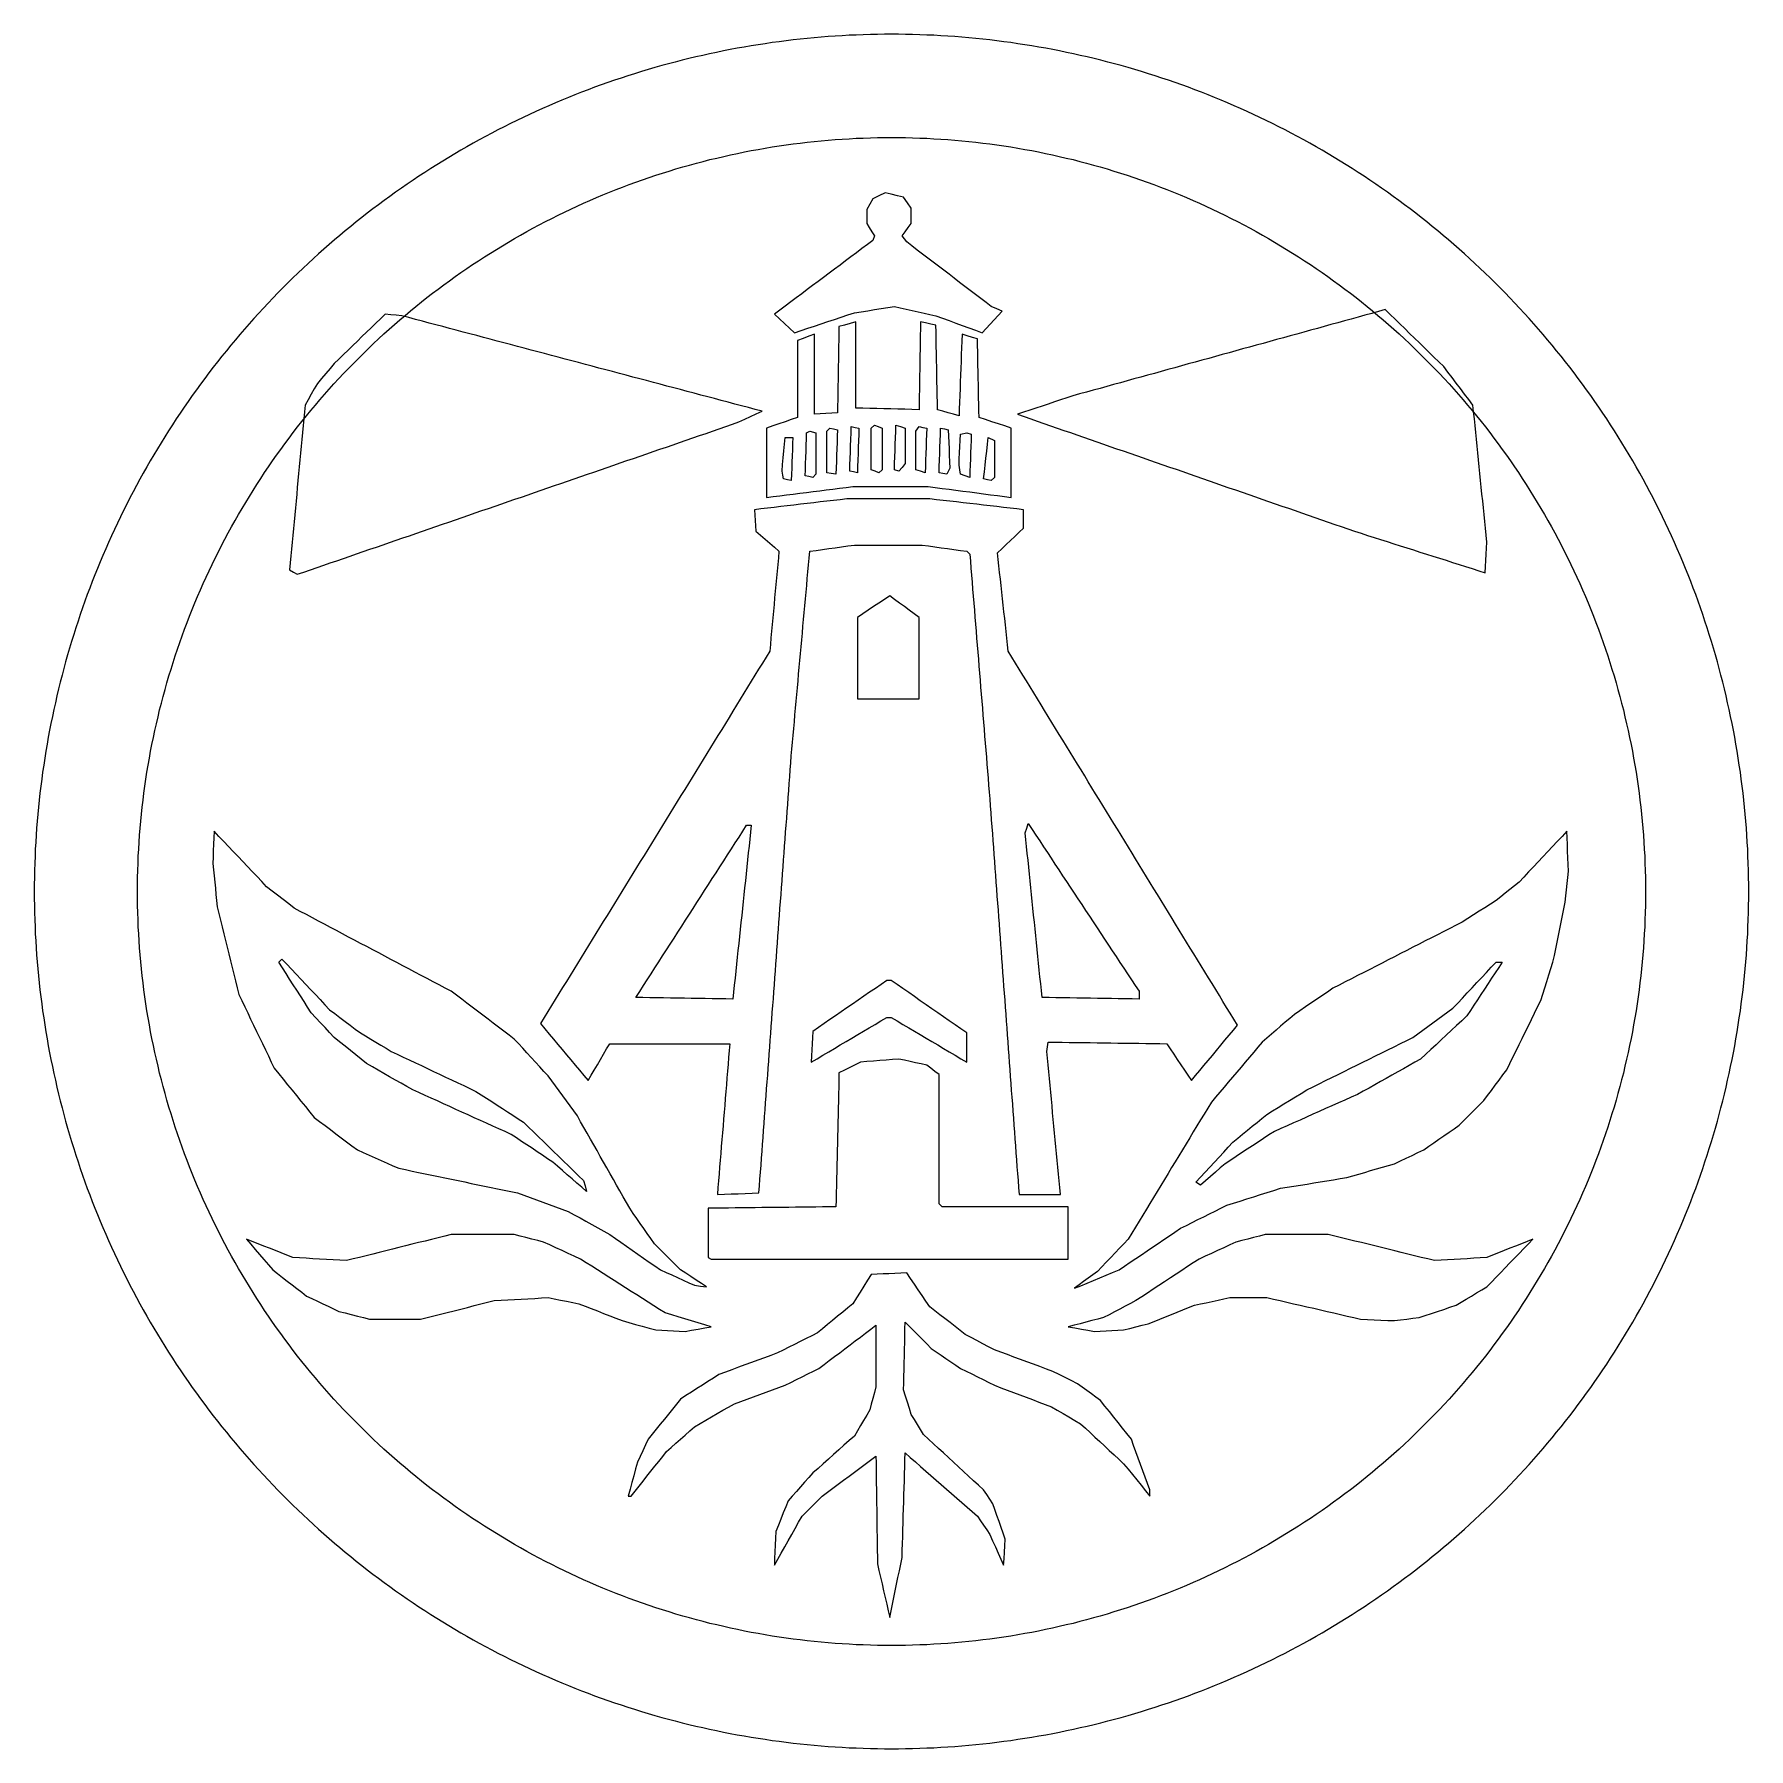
# Model space of a CAD drawing. Header units: millimetres. Extents: x 27 to 997, y -997 to -27.
import ezdxf

# ---------------------------------------------------------------- set-up
doc = ezdxf.new("R2010")
doc.units = ezdxf.units.MM

msp = doc.modelspace()

# ---------------------------------------------------------------- linework, layer by layer
for points in [[(26.69, -512), (26.71, -515.99), (26.76, -519.98), (26.84, -523.97), (26.95, -527.96), (27.1, -531.95), (27.28, -535.94), (27.49, -539.92), (27.74, -543.91), (28.02, -547.89), (28.33, -551.87), (28.67, -555.84), (29.05, -559.82), (29.46, -563.79), (29.9, -567.75), (30.38, -571.72), (30.89, -575.68), (31.43, -579.63), (32, -583.58), (32.6, -587.52), (33.24, -591.46), (33.91, -595.4), (34.61, -599.33), (35.35, -603.25), (36.11, -607.17), (36.91, -611.08), (37.74, -614.98), (38.61, -618.88), (39.5, -622.77), (40.43, -626.65), (41.39, -630.53), (42.38, -634.39), (43.4, -638.25), (44.45, -642.1), (45.54, -645.94), (46.66, -649.77), (47.81, -653.59), (48.99, -657.41), (50.2, -661.21), (51.44, -665), (52.71, -668.78), (54.02, -672.56), (55.35, -676.32), (56.72, -680.07), (58.12, -683.81), (59.55, -687.53), (61.01, -691.25), (62.5, -694.95), (64.01, -698.64), (65.56, -702.32), (67.15, -705.98), (68.76, -709.64), (70.4, -713.27), (72.07, -716.9), (73.77, -720.51), (75.5, -724.11), (77.25, -727.69), (79.04, -731.26), (80.86, -734.81), (82.71, -738.35), (84.58, -741.87), (86.49, -745.38), (88.42, -748.87), (90.39, -752.35), (92.38, -755.81), (94.4, -759.25), (96.44, -762.67), (98.52, -766.08), (100.62, -769.48), (102.75, -772.85), (104.91, -776.21), (107.1, -779.55), (109.31, -782.87), (111.55, -786.17), (113.82, -789.45), (116.12, -792.72), (118.44, -795.96), (120.79, -799.19), (123.16, -802.4), (125.56, -805.59), (127.99, -808.76), (130.45, -811.9), (132.93, -815.03), (135.43, -818.14), (137.96, -821.23), (140.52, -824.29), (143.1, -827.34), (145.7, -830.36), (148.33, -833.36), (150.99, -836.34), (153.67, -839.3), (156.37, -842.23), (159.1, -845.15), (161.85, -848.04), (164.63, -850.91), (167.43, -853.75), (170.25, -856.57), (173.09, -859.37), (175.96, -862.15), (178.85, -864.9), (181.77, -867.63), (184.7, -870.33), (187.66, -873.01), (190.64, -875.67), (193.64, -878.3), (196.66, -880.9), (199.71, -883.48), (202.77, -886.04), (205.86, -888.57), (208.97, -891.07), (212.1, -893.55), (215.24, -896.01), (218.41, -898.44), (221.6, -900.84), (224.81, -903.21), (228.04, -905.56), (231.28, -907.88), (234.55, -910.18), (237.83, -912.45), (241.13, -914.69), (244.45, -916.9), (247.79, -919.09), (251.15, -921.25), (254.52, -923.38), (257.92, -925.48), (261.33, -927.56), (264.75, -929.6), (268.19, -931.62), (271.65, -933.61), (275.13, -935.58), (278.62, -937.51), (282.13, -939.42), (285.65, -941.29), (289.19, -943.14), (292.74, -944.96), (296.31, -946.75), (299.89, -948.5), (303.49, -950.23), (307.1, -951.93), (310.73, -953.6), (314.36, -955.24), (318.02, -956.85), (321.68, -958.44), (325.36, -959.99), (329.05, -961.5), (332.75, -962.99), (336.47, -964.45), (340.19, -965.88), (343.93, -967.28), (347.68, -968.65), (351.44, -969.98), (355.22, -971.29), (359, -972.56), (362.79, -973.8), (366.59, -975.01), (370.41, -976.19), (374.23, -977.34), (378.06, -978.46), (381.9, -979.55), (385.75, -980.6), (389.61, -981.62), (393.47, -982.61), (397.35, -983.57), (401.23, -984.5), (405.12, -985.39), (409.02, -986.26), (412.92, -987.09), (416.83, -987.89), (420.75, -988.65), (424.67, -989.39), (428.6, -990.09), (432.54, -990.76), (436.48, -991.4), (440.42, -992), (444.37, -992.57), (448.32, -993.11), (452.28, -993.62), (456.25, -994.1), (460.21, -994.54), (464.18, -994.95), (468.16, -995.33), (472.13, -995.67), (476.11, -995.98), (480.09, -996.26), (484.08, -996.51), (488.06, -996.72), (492.05, -996.9), (496.04, -997.05), (500.03, -997.16), (504.02, -997.24), (508.01, -997.29), (512, -997.31), (515.99, -997.29), (519.98, -997.24), (523.97, -997.16), (527.96, -997.05), (531.95, -996.9), (535.94, -996.72), (539.92, -996.51), (543.91, -996.26), (547.89, -995.98), (551.87, -995.67), (555.84, -995.33), (559.82, -994.95), (563.79, -994.54), (567.75, -994.1), (571.72, -993.62), (575.68, -993.11), (579.63, -992.57), (583.58, -992), (587.52, -991.4), (591.46, -990.76), (595.4, -990.09), (599.33, -989.39), (603.25, -988.65), (607.17, -987.89), (611.08, -987.09), (614.98, -986.26), (618.88, -985.39), (622.77, -984.5), (626.65, -983.57), (630.53, -982.61), (634.39, -981.62), (638.25, -980.6), (642.1, -979.55), (645.94, -978.46), (649.77, -977.34), (653.59, -976.19), (657.41, -975.01), (661.21, -973.8), (665, -972.56), (668.78, -971.29), (672.56, -969.98), (676.32, -968.65), (680.07, -967.28), (683.81, -965.88), (687.53, -964.45), (691.25, -962.99), (694.95, -961.5), (698.64, -959.99), (702.32, -958.44), (705.98, -956.85), (709.64, -955.24), (713.27, -953.6), (716.9, -951.93), (720.51, -950.23), (724.11, -948.5), (727.69, -946.75), (731.26, -944.96), (734.81, -943.14), (738.35, -941.29), (741.87, -939.42), (745.38, -937.51), (748.87, -935.58), (752.35, -933.61), (755.81, -931.62), (759.25, -929.6), (762.67, -927.56), (766.08, -925.48), (769.48, -923.38), (772.85, -921.25), (776.21, -919.09), (779.55, -916.9), (782.87, -914.69), (786.17, -912.45), (789.45, -910.18), (792.72, -907.88), (795.96, -905.56), (799.19, -903.21), (802.4, -900.84), (805.59, -898.44), (808.76, -896.01), (811.9, -893.55), (815.03, -891.07), (818.14, -888.57), (821.23, -886.04), (824.29, -883.48), (827.34, -880.9), (830.36, -878.3), (833.36, -875.67), (836.34, -873.01), (839.3, -870.33), (842.23, -867.63), (845.15, -864.9), (848.04, -862.15), (850.91, -859.37), (853.75, -856.57), (856.57, -853.75), (859.37, -850.91), (862.15, -848.04), (864.9, -845.15), (867.63, -842.23), (870.33, -839.3), (873.01, -836.34), (875.67, -833.36), (878.3, -830.36), (880.9, -827.34), (883.48, -824.29), (886.04, -821.23), (888.57, -818.14), (891.07, -815.03), (893.55, -811.9), (896.01, -808.76), (898.44, -805.59), (900.84, -802.4), (903.21, -799.19), (905.56, -795.96), (907.88, -792.72), (910.18, -789.45), (912.45, -786.17), (914.69, -782.87), (916.9, -779.55), (919.09, -776.21), (921.25, -772.85), (923.38, -769.48), (925.48, -766.08), (927.56, -762.67), (929.6, -759.25), (931.62, -755.81), (933.61, -752.35), (935.58, -748.87), (937.51, -745.38), (939.42, -741.87), (941.29, -738.35), (943.14, -734.81), (944.96, -731.26), (946.75, -727.69), (948.5, -724.11), (950.23, -720.51), (951.93, -716.9), (953.6, -713.27), (955.24, -709.64), (956.85, -705.98), (958.44, -702.32), (959.99, -698.64), (961.5, -694.95), (962.99, -691.25), (964.45, -687.53), (965.88, -683.81), (967.28, -680.07), (968.65, -676.32), (969.98, -672.56), (971.29, -668.78), (972.56, -665), (973.8, -661.21), (975.01, -657.41), (976.19, -653.59), (977.34, -649.77), (978.46, -645.94), (979.55, -642.1), (980.6, -638.25), (981.62, -634.39), (982.61, -630.53), (983.57, -626.65), (984.5, -622.77), (985.39, -618.88), (986.26, -614.98), (987.09, -611.08), (987.89, -607.17), (988.65, -603.25), (989.39, -599.33), (990.09, -595.4), (990.76, -591.46), (991.4, -587.52), (992, -583.58), (992.57, -579.63), (993.11, -575.68), (993.62, -571.72), (994.1, -567.75), (994.54, -563.79), (994.95, -559.82), (995.33, -555.84), (995.67, -551.87), (995.98, -547.89), (996.26, -543.91), (996.51, -539.92), (996.72, -535.94), (996.9, -531.95), (997.05, -527.96), (997.16, -523.97), (997.24, -519.98), (997.29, -515.99), (997.31, -512), (997.29, -508.01), (997.24, -504.02), (997.16, -500.03), (997.05, -496.04), (996.9, -492.05), (996.72, -488.06), (996.51, -484.08), (996.26, -480.09), (995.98, -476.11), (995.67, -472.13), (995.33, -468.16), (994.95, -464.18), (994.54, -460.21), (994.1, -456.25), (993.62, -452.28), (993.11, -448.32), (992.57, -444.37), (992, -440.42), (991.4, -436.48), (990.76, -432.54), (990.09, -428.6), (989.39, -424.67), (988.65, -420.75), (987.89, -416.83), (987.09, -412.92), (986.26, -409.02), (985.39, -405.12), (984.5, -401.23), (983.57, -397.35), (982.61, -393.47), (981.62, -389.61), (980.6, -385.75), (979.55, -381.9), (978.46, -378.06), (977.34, -374.23), (976.19, -370.41), (975.01, -366.59), (973.8, -362.79), (972.56, -359), (971.29, -355.22), (969.98, -351.44), (968.65, -347.68), (967.28, -343.93), (965.88, -340.19), (964.45, -336.47), (962.99, -332.75), (961.5, -329.05), (959.99, -325.36), (958.44, -321.68), (956.85, -318.02), (955.24, -314.36), (953.6, -310.73), (951.93, -307.1), (950.23, -303.49), (948.5, -299.89), (946.75, -296.31), (944.96, -292.74), (943.14, -289.19), (941.29, -285.65), (939.42, -282.13), (937.51, -278.62), (935.58, -275.13), (933.61, -271.65), (931.62, -268.19), (929.6, -264.75), (927.56, -261.33), (925.48, -257.92), (923.38, -254.52), (921.25, -251.15), (919.09, -247.79), (916.9, -244.45), (914.69, -241.13), (912.45, -237.83), (910.18, -234.55), (907.88, -231.28), (905.56, -228.04), (903.21, -224.81), (900.84, -221.6), (898.44, -218.41), (896.01, -215.24), (893.55, -212.1), (891.07, -208.97), (888.57, -205.86), (886.04, -202.77), (883.48, -199.71), (880.9, -196.66), (878.3, -193.64), (875.67, -190.64), (873.01, -187.66), (870.33, -184.7), (867.63, -181.77), (864.9, -178.85), (862.15, -175.96), (859.37, -173.09), (856.57, -170.25), (853.75, -167.43), (850.91, -164.63), (848.04, -161.85), (845.15, -159.1), (842.23, -156.37), (839.3, -153.67), (836.34, -150.99), (833.36, -148.33), (830.36, -145.7), (827.34, -143.1), (824.29, -140.52), (821.23, -137.96), (818.14, -135.43), (815.03, -132.93), (811.9, -130.45), (808.76, -127.99), (805.59, -125.56), (802.4, -123.16), (799.19, -120.79), (795.96, -118.44), (792.72, -116.12), (789.45, -113.82), (786.17, -111.55), (782.87, -109.31), (779.55, -107.1), (776.21, -104.91), (772.85, -102.75), (769.48, -100.62), (766.08, -98.52), (762.67, -96.44), (759.25, -94.4), (755.81, -92.38), (752.35, -90.39), (748.87, -88.42), (745.38, -86.49), (741.87, -84.58), (738.35, -82.71), (734.81, -80.86), (731.26, -79.04), (727.69, -77.25), (724.11, -75.5), (720.51, -73.77), (716.9, -72.07), (713.27, -70.4), (709.64, -68.76), (705.98, -67.15), (702.32, -65.56), (698.64, -64.01), (694.95, -62.5), (691.25, -61.01), (687.53, -59.55), (683.81, -58.12), (680.07, -56.72), (676.32, -55.35), (672.56, -54.02), (668.78, -52.71), (665, -51.44), (661.21, -50.2), (657.41, -48.99), (653.59, -47.81), (649.77, -46.66), (645.94, -45.54), (642.1, -44.45), (638.25, -43.4), (634.39, -42.38), (630.53, -41.39), (626.65, -40.43), (622.77, -39.5), (618.88, -38.61), (614.98, -37.74), (611.08, -36.91), (607.17, -36.11), (603.25, -35.35), (599.33, -34.61), (595.4, -33.91), (591.46, -33.24), (587.52, -32.6), (583.58, -32), (579.63, -31.43), (575.68, -30.89), (571.72, -30.38), (567.75, -29.9), (563.79, -29.46), (559.82, -29.05), (555.84, -28.67), (551.87, -28.33), (547.89, -28.02), (543.91, -27.74), (539.92, -27.49), (535.94, -27.28), (531.95, -27.1), (527.96, -26.95), (523.97, -26.84), (519.98, -26.76), (515.99, -26.71), (512, -26.69), (508.01, -26.71), (504.02, -26.76), (500.03, -26.84), (496.04, -26.95), (492.05, -27.1), (488.06, -27.28), (484.08, -27.49), (480.09, -27.74), (476.11, -28.02), (472.13, -28.33), (468.16, -28.67), (464.18, -29.05), (460.21, -29.46), (456.25, -29.9), (452.28, -30.38), (448.32, -30.89), (444.37, -31.43), (440.42, -32), (436.48, -32.6), (432.54, -33.24), (428.6, -33.91), (424.67, -34.61), (420.75, -35.35), (416.83, -36.11), (412.92, -36.91), (409.02, -37.74), (405.12, -38.61), (401.23, -39.5), (397.35, -40.43), (393.47, -41.39), (389.61, -42.38), (385.75, -43.4), (381.9, -44.45), (378.06, -45.54), (374.23, -46.66), (370.41, -47.81), (366.59, -48.99), (362.79, -50.2), (359, -51.44), (355.22, -52.71), (351.44, -54.02), (347.68, -55.35), (343.93, -56.72), (340.19, -58.12), (336.47, -59.55), (332.75, -61.01), (329.05, -62.5), (325.36, -64.01), (321.68, -65.56), (318.02, -67.15), (314.36, -68.76), (310.73, -70.4), (307.1, -72.07), (303.49, -73.77), (299.89, -75.5), (296.31, -77.25), (292.74, -79.04), (289.19, -80.86), (285.65, -82.71), (282.13, -84.58), (278.62, -86.49), (275.13, -88.42), (271.65, -90.39), (268.19, -92.38), (264.75, -94.4), (261.33, -96.44), (257.92, -98.52), (254.52, -100.62), (251.15, -102.75), (247.79, -104.91), (244.45, -107.1), (241.13, -109.31), (237.83, -111.55), (234.55, -113.82), (231.28, -116.12), (228.04, -118.44), (224.81, -120.79), (221.6, -123.16), (218.41, -125.56), (215.24, -127.99), (212.1, -130.45), (208.97, -132.93), (205.86, -135.43), (202.77, -137.96), (199.71, -140.52), (196.66, -143.1), (193.64, -145.7), (190.64, -148.33), (187.66, -150.99), (184.7, -153.67), (181.77, -156.37), (178.85, -159.1), (175.96, -161.85), (173.09, -164.63), (170.25, -167.43), (167.43, -170.25), (164.63, -173.09), (161.85, -175.96), (159.1, -178.85), (156.37, -181.77), (153.67, -184.7), (150.99, -187.66), (148.33, -190.64), (145.7, -193.64), (143.1, -196.66), (140.52, -199.71), (137.96, -202.77), (135.43, -205.86), (132.93, -208.97), (130.45, -212.1), (127.99, -215.24), (125.56, -218.41), (123.16, -221.6), (120.79, -224.81), (118.44, -228.04), (116.12, -231.28), (113.82, -234.55), (111.55, -237.83), (109.31, -241.13), (107.1, -244.45), (104.91, -247.79), (102.75, -251.15), (100.62, -254.52), (98.52, -257.92), (96.44, -261.33), (94.4, -264.75), (92.38, -268.19), (90.39, -271.65), (88.42, -275.13), (86.49, -278.62), (84.58, -282.13), (82.71, -285.65), (80.86, -289.19), (79.04, -292.74), (77.25, -296.31), (75.5, -299.89), (73.77, -303.49), (72.07, -307.1), (70.4, -310.73), (68.76, -314.36), (67.15, -318.02), (65.56, -321.68), (64.01, -325.36), (62.5, -329.05), (61.01, -332.75), (59.55, -336.47), (58.12, -340.19), (56.72, -343.93), (55.35, -347.68), (54.02, -351.44), (52.71, -355.22), (51.44, -359), (50.2, -362.79), (48.99, -366.59), (47.81, -370.41), (46.66, -374.23), (45.54, -378.06), (44.45, -381.9), (43.4, -385.75), (42.38, -389.61), (41.39, -393.47), (40.43, -397.35), (39.5, -401.23), (38.61, -405.12), (37.74, -409.02), (36.91, -412.92), (36.11, -416.83), (35.35, -420.75), (34.61, -424.67), (33.91, -428.6), (33.24, -432.54), (32.6, -436.48), (32, -440.42), (31.43, -444.37), (30.89, -448.32), (30.38, -452.28), (29.9, -456.25), (29.46, -460.21), (29.05, -464.18), (28.67, -468.16), (28.33, -472.13), (28.02, -476.11), (27.74, -480.09), (27.49, -484.08), (27.28, -488.06), (27.1, -492.05), (26.95, -496.04), (26.84, -500.03), (26.76, -504.02), (26.71, -508.01), (26.69, -512)], [(85.12, -512), (85.14, -508.01), (85.19, -504.02), (85.29, -500.03), (85.42, -496.04), (85.59, -492.05), (85.79, -488.06), (86.03, -484.08), (86.31, -480.1), (86.63, -476.12), (86.98, -472.14), (87.38, -468.17), (87.8, -464.2), (88.27, -460.24), (88.77, -456.28), (89.31, -452.33), (89.89, -448.38), (90.5, -444.43), (91.15, -440.49), (91.84, -436.56), (92.56, -432.64), (93.32, -428.72), (94.12, -424.81), (94.95, -420.91), (95.82, -417.01), (96.73, -413.12), (97.67, -409.24), (98.65, -405.38), (99.67, -401.52), (100.72, -397.66), (101.8, -393.82), (102.93, -389.99), (104.09, -386.17), (105.28, -382.37), (106.51, -378.57), (107.77, -374.78), (109.08, -371.01), (110.41, -367.25), (111.78, -363.5), (113.19, -359.77), (114.63, -356.04), (116.1, -352.33), (117.61, -348.64), (119.16, -344.96), (120.74, -341.29), (122.35, -337.64), (124, -334.01), (125.68, -330.39), (127.39, -326.78), (129.14, -323.2), (130.92, -319.62), (132.74, -316.07), (134.59, -312.53), (136.47, -309.01), (138.38, -305.51), (140.33, -302.03), (142.31, -298.56), (144.32, -295.11), (146.37, -291.68), (148.44, -288.28), (150.55, -284.89), (152.69, -281.52), (154.86, -278.17), (157.06, -274.84), (159.3, -271.53), (161.56, -268.24), (163.85, -264.98), (166.18, -261.73), (168.53, -258.51), (170.92, -255.31), (173.33, -252.13), (175.78, -248.98), (178.25, -245.84), (180.75, -242.74), (183.29, -239.65), (185.85, -236.59), (188.44, -233.55), (191.05, -230.54), (193.7, -227.55), (196.37, -224.59), (199.07, -221.65), (201.8, -218.73), (204.56, -215.85), (207.34, -212.99), (210.15, -210.15), (212.99, -207.34), (215.85, -204.56), (218.73, -201.8), (221.65, -199.07), (224.59, -196.37), (227.55, -193.7), (230.54, -191.05), (233.55, -188.44), (236.59, -185.85), (239.65, -183.29), (242.74, -180.75), (245.84, -178.25), (248.98, -175.78), (252.13, -173.33), (255.31, -170.92), (258.51, -168.53), (261.73, -166.18), (264.98, -163.85), (268.24, -161.56), (271.53, -159.3), (274.84, -157.06), (278.17, -154.86), (281.52, -152.69), (284.89, -150.55), (288.28, -148.44), (291.68, -146.37), (295.11, -144.32), (298.56, -142.31), (302.03, -140.33), (305.51, -138.38), (309.01, -136.47), (312.53, -134.59), (316.07, -132.74), (319.62, -130.92), (323.2, -129.14), (326.78, -127.39), (330.39, -125.68), (334.01, -124), (337.64, -122.35), (341.29, -120.74), (344.96, -119.16), (348.64, -117.61), (352.33, -116.1), (356.04, -114.63), (359.77, -113.19), (363.5, -111.78), (367.25, -110.41), (371.01, -109.08), (374.78, -107.77), (378.57, -106.51), (382.37, -105.28), (386.17, -104.09), (389.99, -102.93), (393.82, -101.8), (397.66, -100.72), (401.52, -99.67), (405.38, -98.65), (409.24, -97.67), (413.12, -96.73), (417.01, -95.82), (420.91, -94.95), (424.81, -94.12), (428.72, -93.32), (432.64, -92.56), (436.56, -91.84), (440.49, -91.15), (444.43, -90.5), (448.38, -89.89), (452.33, -89.31), (456.28, -88.77), (460.24, -88.27), (464.2, -87.8), (468.17, -87.38), (472.14, -86.98), (476.12, -86.63), (480.1, -86.31), (484.08, -86.03), (488.06, -85.79), (492.05, -85.59), (496.04, -85.42), (500.03, -85.29), (504.02, -85.19), (508.01, -85.14), (512, -85.12), (515.99, -85.14), (519.98, -85.19), (523.97, -85.29), (527.96, -85.42), (531.95, -85.59), (535.94, -85.79), (539.92, -86.03), (543.9, -86.31), (547.88, -86.63), (551.86, -86.98), (555.83, -87.38), (559.8, -87.8), (563.76, -88.27), (567.72, -88.77), (571.67, -89.31), (575.62, -89.89), (579.57, -90.5), (583.51, -91.15), (587.44, -91.84), (591.36, -92.56), (595.28, -93.32), (599.19, -94.12), (603.09, -94.95), (606.99, -95.82), (610.88, -96.73), (614.76, -97.67), (618.62, -98.65), (622.48, -99.67), (626.34, -100.72), (630.18, -101.8), (634.01, -102.93), (637.83, -104.09), (641.63, -105.28), (645.43, -106.51), (649.22, -107.77), (652.99, -109.08), (656.75, -110.41), (660.5, -111.78), (664.23, -113.19), (667.96, -114.63), (671.67, -116.1), (675.36, -117.61), (679.04, -119.16), (682.71, -120.74), (686.36, -122.35), (689.99, -124), (693.61, -125.68), (697.22, -127.39), (700.8, -129.14), (704.38, -130.92), (707.93, -132.74), (711.47, -134.59), (714.99, -136.47), (718.49, -138.38), (721.97, -140.33), (725.44, -142.31), (728.89, -144.32), (732.32, -146.37), (735.72, -148.44), (739.11, -150.55), (742.48, -152.69), (745.83, -154.86), (749.16, -157.06), (752.47, -159.3), (755.76, -161.56), (759.02, -163.85), (762.27, -166.18), (765.49, -168.53), (768.69, -170.92), (771.87, -173.33), (775.02, -175.78), (778.16, -178.25), (781.26, -180.75), (784.35, -183.29), (787.41, -185.85), (790.45, -188.44), (793.46, -191.05), (796.45, -193.7), (799.41, -196.37), (802.35, -199.07), (805.27, -201.8), (808.15, -204.56), (811.01, -207.34), (813.85, -210.15), (816.66, -212.99), (819.44, -215.85), (822.2, -218.73), (824.93, -221.65), (827.63, -224.59), (830.3, -227.55), (832.95, -230.54), (835.56, -233.55), (838.15, -236.59), (840.71, -239.65), (843.25, -242.74), (845.75, -245.84), (848.22, -248.98), (850.67, -252.13), (853.08, -255.31), (855.47, -258.51), (857.82, -261.73), (860.15, -264.98), (862.44, -268.24), (864.7, -271.53), (866.94, -274.84), (869.14, -278.17), (871.31, -281.52), (873.45, -284.89), (875.56, -288.28), (877.63, -291.68), (879.68, -295.11), (881.69, -298.56), (883.67, -302.03), (885.62, -305.51), (887.53, -309.01), (889.41, -312.53), (891.26, -316.07), (893.08, -319.62), (894.86, -323.2), (896.61, -326.78), (898.32, -330.39), (900, -334.01), (901.65, -337.64), (903.26, -341.29), (904.84, -344.96), (906.39, -348.64), (907.9, -352.33), (909.37, -356.04), (910.81, -359.77), (912.22, -363.5), (913.59, -367.25), (914.92, -371.01), (916.23, -374.78), (917.49, -378.57), (918.72, -382.37), (919.91, -386.17), (921.07, -389.99), (922.2, -393.82), (923.28, -397.66), (924.33, -401.52), (925.35, -405.38), (926.33, -409.24), (927.27, -413.12), (928.18, -417.01), (929.05, -420.91), (929.88, -424.81), (930.68, -428.72), (931.44, -432.64), (932.16, -436.56), (932.85, -440.49), (933.5, -444.43), (934.11, -448.38), (934.69, -452.33), (935.23, -456.28), (935.73, -460.24), (936.2, -464.2), (936.62, -468.17), (937.02, -472.14), (937.37, -476.12), (937.69, -480.1), (937.97, -484.08), (938.21, -488.06), (938.41, -492.05), (938.58, -496.04), (938.71, -500.03), (938.81, -504.02), (938.86, -508.01), (938.88, -512), (938.86, -515.99), (938.81, -519.98), (938.71, -523.97), (938.58, -527.96), (938.41, -531.95), (938.21, -535.94), (937.97, -539.92), (937.69, -543.9), (937.37, -547.88), (937.02, -551.86), (936.62, -555.83), (936.2, -559.8), (935.73, -563.76), (935.23, -567.72), (934.69, -571.67), (934.11, -575.62), (933.5, -579.57), (932.85, -583.51), (932.16, -587.44), (931.44, -591.36), (930.68, -595.28), (929.88, -599.19), (929.05, -603.09), (928.18, -606.99), (927.27, -610.88), (926.33, -614.76), (925.35, -618.62), (924.33, -622.48), (923.28, -626.34), (922.2, -630.18), (921.07, -634.01), (919.91, -637.83), (918.72, -641.63), (917.49, -645.43), (916.23, -649.22), (914.92, -652.99), (913.59, -656.75), (912.22, -660.5), (910.81, -664.23), (909.37, -667.96), (907.9, -671.67), (906.39, -675.36), (904.84, -679.04), (903.26, -682.71), (901.65, -686.36), (900, -689.99), (898.32, -693.61), (896.61, -697.22), (894.86, -700.8), (893.08, -704.38), (891.26, -707.93), (889.41, -711.47), (887.53, -714.99), (885.62, -718.49), (883.67, -721.97), (881.69, -725.44), (879.68, -728.89), (877.63, -732.32), (875.56, -735.72), (873.45, -739.11), (871.31, -742.48), (869.14, -745.83), (866.94, -749.16), (864.7, -752.47), (862.44, -755.76), (860.15, -759.02), (857.82, -762.27), (855.47, -765.49), (853.08, -768.69), (850.67, -771.87), (848.22, -775.02), (845.75, -778.16), (843.25, -781.26), (840.71, -784.35), (838.15, -787.41), (835.56, -790.45), (832.95, -793.46), (830.3, -796.45), (827.63, -799.41), (824.93, -802.35), (822.2, -805.27), (819.44, -808.15), (816.66, -811.01), (813.85, -813.85), (811.01, -816.66), (808.15, -819.44), (805.27, -822.2), (802.35, -824.93), (799.41, -827.63), (796.45, -830.3), (793.46, -832.95), (790.45, -835.56), (787.41, -838.15), (784.35, -840.71), (781.26, -843.25), (778.16, -845.75), (775.02, -848.22), (771.87, -850.67), (768.69, -853.08), (765.49, -855.47), (762.27, -857.82), (759.02, -860.15), (755.76, -862.44), (752.47, -864.7), (749.16, -866.94), (745.83, -869.14), (742.48, -871.31), (739.11, -873.45), (735.72, -875.56), (732.32, -877.63), (728.89, -879.68), (725.44, -881.69), (721.97, -883.67), (718.49, -885.62), (714.99, -887.53), (711.47, -889.41), (707.93, -891.26), (704.38, -893.08), (700.8, -894.86), (697.22, -896.61), (693.61, -898.32), (689.99, -900), (686.36, -901.65), (682.71, -903.26), (679.04, -904.84), (675.36, -906.39), (671.67, -907.9), (667.96, -909.37), (664.23, -910.81), (660.5, -912.22), (656.75, -913.59), (652.99, -914.92), (649.22, -916.23), (645.43, -917.49), (641.63, -918.72), (637.83, -919.91), (634.01, -921.07), (630.18, -922.2), (626.34, -923.28), (622.48, -924.33), (618.62, -925.35), (614.76, -926.33), (610.88, -927.27), (606.99, -928.18), (603.09, -929.05), (599.19, -929.88), (595.28, -930.68), (591.36, -931.44), (587.44, -932.16), (583.51, -932.85), (579.57, -933.5), (575.62, -934.11), (571.67, -934.69), (567.72, -935.23), (563.76, -935.73), (559.8, -936.2), (555.83, -936.62), (551.86, -937.02), (547.88, -937.37), (543.9, -937.69), (539.92, -937.97), (535.94, -938.21), (531.95, -938.41), (527.96, -938.58), (523.97, -938.71), (519.98, -938.81), (515.99, -938.86), (512, -938.88), (508.01, -938.86), (504.02, -938.81), (500.03, -938.71), (496.04, -938.58), (492.05, -938.41), (488.06, -938.21), (484.08, -937.97), (480.1, -937.69), (476.12, -937.37), (472.14, -937.02), (468.17, -936.62), (464.2, -936.2), (460.24, -935.73), (456.28, -935.23), (452.33, -934.69), (448.38, -934.11), (444.43, -933.5), (440.49, -932.85), (436.56, -932.16), (432.64, -931.44), (428.72, -930.68), (424.81, -929.88), (420.91, -929.05), (417.01, -928.18), (413.12, -927.27), (409.24, -926.33), (405.38, -925.35), (401.52, -924.33), (397.66, -923.28), (393.82, -922.2), (389.99, -921.07), (386.17, -919.91), (382.37, -918.72), (378.57, -917.49), (374.78, -916.23), (371.01, -914.92), (367.25, -913.59), (363.5, -912.22), (359.77, -910.81), (356.04, -909.37), (352.33, -907.9), (348.64, -906.39), (344.96, -904.84), (341.29, -903.26), (337.64, -901.65), (334.01, -900), (330.39, -898.32), (326.78, -896.61), (323.2, -894.86), (319.62, -893.08), (316.07, -891.26), (312.53, -889.41), (309.01, -887.53), (305.51, -885.62), (302.03, -883.67), (298.56, -881.69), (295.11, -879.68), (291.68, -877.63), (288.28, -875.56), (284.89, -873.45), (281.52, -871.31), (278.17, -869.14), (274.84, -866.94), (271.53, -864.7), (268.24, -862.44), (264.98, -860.15), (261.73, -857.82), (258.51, -855.47), (255.31, -853.08), (252.13, -850.67), (248.98, -848.22), (245.84, -845.75), (242.74, -843.25), (239.65, -840.71), (236.59, -838.15), (233.55, -835.56), (230.54, -832.95), (227.55, -830.3), (224.59, -827.63), (221.65, -824.93), (218.73, -822.2), (215.85, -819.44), (212.99, -816.66), (210.15, -813.85), (207.34, -811.01), (204.56, -808.15), (201.8, -805.27), (199.07, -802.35), (196.37, -799.41), (193.7, -796.45), (191.05, -793.46), (188.44, -790.45), (185.85, -787.41), (183.29, -784.35), (180.75, -781.26), (178.25, -778.16), (175.78, -775.02), (173.33, -771.87), (170.92, -768.69), (168.53, -765.49), (166.18, -762.27), (163.85, -759.02), (161.56, -755.76), (159.3, -752.47), (157.06, -749.16), (154.86, -745.83), (152.69, -742.48), (150.55, -739.11), (148.44, -735.72), (146.37, -732.32), (144.32, -728.89), (142.31, -725.44), (140.33, -721.97), (138.38, -718.49), (136.47, -714.99), (134.59, -711.47), (132.74, -707.93), (130.92, -704.38), (129.14, -700.8), (127.39, -697.22), (125.68, -693.61), (124, -689.99), (122.35, -686.36), (120.74, -682.71), (119.16, -679.04), (117.61, -675.36), (116.1, -671.67), (114.63, -667.96), (113.19, -664.23), (111.78, -660.5), (110.41, -656.75), (109.08, -652.99), (107.77, -649.22), (106.51, -645.43), (105.28, -641.63), (104.09, -637.83), (102.93, -634.01), (101.8, -630.18), (100.72, -626.34), (99.67, -622.48), (98.65, -618.62), (97.67, -614.76), (96.73, -610.88), (95.82, -606.99), (94.95, -603.09), (94.12, -599.19), (93.32, -595.28), (92.56, -591.36), (91.84, -587.44), (91.15, -583.51), (90.5, -579.57), (89.89, -575.62), (89.31, -571.67), (88.77, -567.72), (88.27, -563.76), (87.8, -559.8), (87.38, -555.83), (86.98, -551.86), (86.63, -547.88), (86.31, -543.9), (86.03, -539.92), (85.79, -535.94), (85.59, -531.95), (85.42, -527.96), (85.29, -523.97), (85.19, -519.98), (85.14, -515.99), (85.12, -512)], [(445.68, -185.2), (448.51, -187.81), (451.34, -190.43), (454.17, -193.04), (457, -195.66), (460.78, -194.4), (464.55, -193.14), (468.33, -191.88), (472.1, -190.62), (475.88, -189.37), (479.65, -188.11), (483.43, -186.85), (487.2, -185.59), (490.98, -184.33), (494.75, -183.75), (498.53, -183.17), (502.31, -182.59), (506.08, -182.01), (509.86, -181.43), (513.63, -180.85), (516.99, -181.6), (520.35, -182.34), (523.71, -183.09), (527.07, -183.83), (530.43, -184.58), (533.79, -185.32), (537.15, -186.07), (540.88, -187.44), (544.62, -188.81), (548.35, -190.18), (552.09, -191.55), (555.82, -192.92), (559.56, -194.29), (563.29, -195.66), (565.55, -193.22), (567.82, -190.78), (570.08, -188.34), (572.35, -185.9), (574.61, -183.46), (571.57, -182.16), (568.52, -180.85), (565.52, -178.56), (562.53, -176.28), (559.53, -173.99), (556.54, -171.7), (553.54, -169.42), (550.55, -167.13), (547.55, -164.84), (544.56, -162.56), (541.57, -160.27), (538.57, -157.98), (535.58, -155.69), (532.58, -153.41), (529.59, -151.12), (526.59, -148.83), (523.6, -146.55), (520.6, -144.26), (519.3, -142.51), (517.99, -140.77), (519.73, -138.45), (521.47, -136.12), (523.21, -133.8), (523.21, -130.9), (523.21, -127.99), (523.21, -125.09), (521.04, -122.04), (518.86, -118.99), (515.37, -118.12), (511.89, -117.25), (508.4, -116.38), (504.91, -118.12), (501.43, -119.86), (499.69, -122.91), (497.95, -125.96), (497.95, -129.88), (497.95, -133.8), (499.4, -136.12), (500.86, -138.45), (502.31, -140.77), (501.43, -143.39), (498.33, -145.71), (495.24, -148.04), (492.14, -150.36), (489.04, -152.68), (485.94, -155), (482.85, -157.33), (479.75, -159.65), (476.65, -161.97), (473.56, -164.29), (470.46, -166.62), (467.36, -168.94), (464.26, -171.26), (461.17, -173.59), (458.07, -175.91), (454.97, -178.23), (451.87, -180.55), (448.78, -182.88), (445.68, -185.2)], [(848.17, -331.56), (848.34, -328.08), (848.52, -324.59), (848.69, -321.11), (848.87, -317.62), (849.04, -314.14), (848.65, -310.26), (848.26, -306.39), (847.86, -302.51), (847.47, -298.63), (847.08, -294.75), (846.69, -290.88), (846.3, -287), (845.9, -283.12), (845.51, -279.25), (845.12, -275.37), (844.73, -271.49), (844.34, -267.62), (843.94, -263.74), (843.55, -259.86), (843.16, -255.98), (842.77, -252.11), (842.38, -248.23), (841.98, -244.35), (841.59, -240.48), (841.2, -236.6), (838.84, -233.49), (836.47, -230.38), (834.11, -227.27), (831.74, -224.15), (829.38, -221.04), (827.01, -217.93), (824.65, -214.82), (821.89, -212.13), (819.13, -209.45), (816.37, -206.76), (813.61, -204.08), (810.85, -201.39), (808.1, -198.7), (805.34, -196.02), (802.58, -193.33), (799.82, -190.65), (797.06, -187.96), (794.3, -185.28), (791.54, -182.59), (787.7, -183.65), (783.85, -184.71), (780.01, -185.77), (776.16, -186.83), (772.32, -187.89), (768.47, -188.95), (764.63, -190.01), (760.78, -191.08), (756.94, -192.14), (753.09, -193.2), (749.25, -194.26), (745.41, -195.32), (741.56, -196.38), (737.72, -197.44), (733.87, -198.5), (730.03, -199.56), (726.18, -200.62), (722.34, -201.68), (718.49, -202.74), (714.65, -203.8), (710.8, -204.86), (706.96, -205.92), (703.12, -206.99), (699.27, -208.05), (695.43, -209.11), (691.58, -210.17), (687.74, -211.23), (683.89, -212.29), (680.05, -213.35), (676.2, -214.41), (672.36, -215.47), (668.51, -216.53), (664.67, -217.59), (660.82, -218.65), (656.98, -219.71), (653.14, -220.77), (649.29, -221.83), (645.45, -222.89), (641.6, -223.96), (637.76, -225.02), (633.91, -226.08), (630.07, -227.14), (626.22, -228.2), (622.38, -229.26), (618.53, -230.32), (614.69, -231.38), (611.21, -232.54), (607.72, -233.7), (604.24, -234.86), (600.75, -236.02), (597.27, -237.19), (593.78, -238.35), (590.3, -239.51), (586.81, -240.67), (583.33, -241.83), (587.07, -243.13), (590.81, -244.43), (594.55, -245.72), (598.29, -247.02), (602.03, -248.32), (605.78, -249.62), (609.52, -250.92), (613.26, -252.22), (617, -253.51), (620.74, -254.81), (624.48, -256.11), (628.22, -257.41), (631.96, -258.71), (635.7, -260.01), (639.44, -261.3), (643.19, -262.6), (646.93, -263.9), (650.67, -265.2), (654.41, -266.5), (658.15, -267.79), (661.89, -269.09), (665.63, -270.39), (669.37, -271.69), (673.11, -272.99), (676.85, -274.29), (680.6, -275.58), (684.34, -276.88), (688.08, -278.18), (691.82, -279.48), (695.56, -280.78), (699.3, -282.08), (703.04, -283.37), (706.78, -284.67), (710.52, -285.97), (714.26, -287.27), (718.01, -288.57), (721.75, -289.86), (725.49, -291.16), (729.23, -292.46), (732.97, -293.76), (736.71, -295.06), (740.45, -296.36), (744.19, -297.65), (747.93, -298.95), (751.67, -300.25), (755.42, -301.55), (759.16, -302.85), (762.9, -304.15), (766.64, -305.44), (770.38, -306.74), (774.12, -308.04), (777.82, -309.22), (781.52, -310.39), (785.23, -311.57), (788.93, -312.74), (792.63, -313.92), (796.34, -315.1), (800.04, -316.27), (803.74, -317.45), (807.44, -318.62), (811.14, -319.8), (814.85, -320.98), (818.55, -322.15), (822.25, -323.33), (825.95, -324.5), (829.66, -325.68), (833.36, -326.86), (837.06, -328.03), (840.76, -329.21), (844.47, -330.38), (848.17, -331.56)], [(171.25, -329.82), (173.43, -331.12), (175.61, -332.43), (179.34, -331.14), (183.07, -329.86), (186.81, -328.57), (190.54, -327.28), (194.27, -325.99), (198, -324.71), (201.73, -323.42), (205.46, -322.13), (209.2, -320.85), (212.93, -319.56), (216.66, -318.27), (220.39, -316.98), (224.12, -315.7), (227.86, -314.41), (231.59, -313.12), (235.32, -311.84), (239.05, -310.55), (242.78, -309.26), (246.51, -307.97), (250.25, -306.69), (253.98, -305.4), (257.71, -304.11), (261.44, -302.83), (265.17, -301.54), (268.9, -300.25), (272.64, -298.96), (276.37, -297.68), (280.1, -296.39), (283.83, -295.1), (287.56, -293.82), (291.3, -292.53), (295.03, -291.24), (298.76, -289.95), (302.49, -288.67), (306.22, -287.38), (309.95, -286.09), (313.69, -284.8), (317.42, -283.52), (321.15, -282.23), (324.88, -280.94), (328.61, -279.66), (332.35, -278.37), (336.08, -277.08), (339.81, -275.79), (343.54, -274.51), (347.27, -273.22), (351, -271.93), (354.74, -270.65), (358.47, -269.36), (362.2, -268.07), (365.93, -266.78), (369.66, -265.5), (373.39, -264.21), (377.13, -262.92), (380.86, -261.64), (384.59, -260.35), (388.32, -259.06), (392.05, -257.77), (395.79, -256.49), (399.52, -255.2), (403.25, -253.91), (406.98, -252.63), (410.71, -251.34), (414.44, -250.05), (418.18, -248.76), (421.91, -247.48), (425.64, -246.19), (428.91, -244.66), (432.17, -243.14), (435.44, -241.62), (438.71, -240.09), (434.86, -239.07), (431.02, -238.05), (427.17, -237.03), (423.32, -236.01), (419.48, -234.99), (415.63, -233.97), (411.79, -232.96), (407.94, -231.94), (404.09, -230.92), (400.25, -229.9), (396.4, -228.88), (392.55, -227.86), (388.71, -226.84), (384.86, -225.82), (381.01, -224.8), (377.17, -223.78), (373.32, -222.76), (369.47, -221.74), (365.63, -220.72), (361.78, -219.71), (357.94, -218.69), (354.09, -217.67), (350.24, -216.65), (346.4, -215.63), (342.55, -214.61), (338.7, -213.59), (334.86, -212.57), (331.01, -211.55), (327.16, -210.53), (323.32, -209.51), (319.47, -208.49), (315.62, -207.47), (311.78, -206.45), (307.93, -205.44), (304.09, -204.42), (300.24, -203.4), (296.39, -202.38), (292.55, -201.36), (288.7, -200.34), (284.85, -199.32), (281.01, -198.3), (277.16, -197.28), (273.31, -196.26), (269.47, -195.24), (265.62, -194.22), (261.77, -193.2), (257.93, -192.19), (254.08, -191.17), (250.24, -190.15), (246.39, -189.13), (242.54, -188.11), (238.7, -187.09), (234.85, -186.07), (231.66, -185.78), (228.46, -185.49), (225.27, -185.2), (222.66, -187.73), (220.04, -190.27), (217.43, -192.8), (214.82, -195.34), (212.2, -197.87), (209.59, -200.41), (206.97, -202.94), (204.36, -205.48), (201.75, -208.01), (199.13, -210.55), (196.52, -213.08), (194.12, -215.91), (191.73, -218.75), (189.34, -221.58), (186.94, -224.41), (185.2, -227.46), (183.45, -230.5), (181.71, -233.55), (179.97, -236.6), (179.61, -240.48), (179.24, -244.37), (178.88, -248.25), (178.52, -252.14), (178.15, -256.02), (177.79, -259.9), (177.43, -263.79), (177.06, -267.67), (176.7, -271.56), (176.34, -275.44), (175.97, -279.33), (175.61, -283.21), (175.25, -287.09), (174.88, -290.98), (174.52, -294.86), (174.16, -298.75), (173.79, -302.63), (173.43, -306.51), (173.07, -310.4), (172.7, -314.28), (172.34, -318.17), (171.98, -322.05), (171.61, -325.94), (171.25, -329.82)], [(458.75, -200.01), (458.75, -203.97), (458.75, -207.93), (458.75, -211.89), (458.75, -215.85), (458.75, -219.81), (458.75, -223.77), (458.75, -227.73), (458.75, -231.69), (458.75, -235.65), (458.75, -239.61), (458.75, -243.57), (455.26, -244.79), (451.78, -246.01), (448.29, -247.23), (444.81, -248.45), (441.32, -249.67), (441.32, -253.59), (441.32, -257.51), (441.32, -261.43), (441.32, -265.35), (441.32, -269.27), (441.32, -273.19), (441.32, -277.11), (441.32, -281.03), (441.32, -284.95), (441.32, -288.87), (445.07, -288.4), (448.83, -287.93), (452.58, -287.46), (456.33, -287), (460.09, -286.53), (463.84, -286.06), (467.59, -285.59), (471.34, -285.12), (475.1, -284.65), (478.85, -284.19), (482.6, -283.72), (486.36, -283.25), (490.11, -282.78), (493.99, -282.78), (497.87, -282.78), (501.75, -282.78), (505.63, -282.78), (509.51, -282.78), (513.4, -282.78), (517.28, -282.78), (521.16, -282.78), (525.04, -282.78), (528.92, -282.78), (532.8, -282.78), (536.72, -283.29), (540.64, -283.79), (544.56, -284.3), (548.48, -284.81), (552.4, -285.32), (556.32, -285.82), (560.24, -286.33), (564.16, -286.84), (568.08, -287.35), (572, -287.86), (575.92, -288.36), (579.84, -288.87), (579.84, -284.95), (579.84, -281.03), (579.84, -277.11), (579.84, -273.19), (579.84, -269.27), (579.84, -265.35), (579.84, -261.43), (579.84, -257.51), (579.84, -253.59), (579.84, -249.67), (576.18, -248.45), (572.52, -247.23), (568.87, -246.01), (565.21, -244.79), (561.55, -243.57), (561.48, -239.87), (561.4, -236.16), (561.33, -232.46), (561.26, -228.76), (561.19, -225.06), (561.12, -221.35), (561.04, -217.65), (560.97, -213.95), (560.9, -210.25), (560.82, -206.54), (560.75, -202.84), (560.68, -199.14), (557.77, -198.27), (554.87, -197.4), (551.96, -196.53), (551.82, -200.38), (551.67, -204.22), (551.53, -208.07), (551.38, -211.92), (551.24, -215.77), (551.09, -219.62), (550.95, -223.46), (550.8, -227.31), (550.65, -231.16), (550.51, -235), (550.37, -238.85), (550.22, -242.7), (547.17, -241.83), (544.12, -240.96), (541.07, -240.09), (538.02, -239.22), (537.95, -235.23), (537.88, -231.23), (537.8, -227.24), (537.73, -223.25), (537.66, -219.25), (537.59, -215.26), (537.51, -211.27), (537.44, -207.27), (537.37, -203.28), (537.29, -199.29), (537.22, -195.29), (537.15, -191.3), (534.25, -190.72), (531.34, -190.14), (528.44, -189.56), (528.37, -193.38), (528.31, -197.2), (528.24, -201.02), (528.17, -204.84), (528.11, -208.66), (528.04, -212.48), (527.97, -216.3), (527.9, -220.12), (527.84, -223.94), (527.77, -227.76), (527.7, -231.58), (527.64, -235.4), (527.57, -239.22), (523.6, -239.12), (519.63, -239.02), (515.66, -238.93), (511.69, -238.83), (507.73, -238.73), (503.76, -238.63), (499.79, -238.54), (495.82, -238.44), (491.85, -238.34), (491.85, -234.59), (491.85, -230.84), (491.85, -227.08), (491.85, -223.33), (491.85, -219.58), (491.85, -215.83), (491.85, -212.07), (491.85, -208.32), (491.85, -204.57), (491.85, -200.82), (491.85, -197.06), (491.85, -193.31), (491.85, -189.56), (488.66, -190.43), (485.46, -191.3), (482.27, -192.17), (482.2, -195.92), (482.14, -199.68), (482.07, -203.43), (482, -207.18), (481.94, -210.94), (481.87, -214.69), (481.8, -218.44), (481.73, -222.19), (481.67, -225.95), (481.6, -229.7), (481.53, -233.45), (481.47, -237.21), (481.4, -240.96), (478.13, -241.18), (474.87, -241.4), (471.6, -241.61), (468.33, -241.83), (468.33, -238.06), (468.33, -234.28), (468.33, -230.5), (468.33, -226.73), (468.33, -222.96), (468.33, -219.18), (468.33, -215.41), (468.33, -211.63), (468.33, -207.86), (468.33, -204.08), (468.33, -200.31), (468.33, -196.53), (465.14, -197.69), (461.94, -198.85), (458.75, -200.01)], [(465.72, -251.41), (469.2, -252.28), (469.2, -256.2), (469.2, -260.12), (469.2, -264.05), (469.2, -267.97), (469.2, -271.89), (469.2, -275.81), (467.46, -277.55), (465.28, -277.12), (463.1, -276.68), (463.22, -273.19), (463.35, -269.71), (463.47, -266.22), (463.6, -262.74), (463.72, -259.25), (463.85, -255.77), (463.97, -252.28), (465.72, -251.41)], [(477.04, -249.67), (479.22, -250.1), (481.4, -250.54), (481.28, -254.15), (481.15, -257.76), (481.03, -261.37), (480.9, -264.98), (480.78, -268.59), (480.65, -272.2), (480.53, -275.81), (477.91, -275.37), (475.3, -274.93), (475.3, -271.01), (475.3, -267.09), (475.3, -263.17), (475.3, -259.25), (475.3, -255.33), (475.3, -251.41), (477.04, -249.67)], [(489.24, -248.8), (491.41, -249.24), (493.59, -249.67), (493.47, -253.28), (493.34, -256.89), (493.22, -260.5), (493.09, -264.1), (492.97, -267.71), (492.84, -271.32), (492.72, -274.93), (490.55, -274.5), (488.37, -274.06), (488.49, -270.45), (488.62, -266.84), (488.74, -263.23), (488.87, -259.63), (488.99, -256.02), (489.12, -252.41), (489.24, -248.8)], [(502.31, -247.93), (504.49, -248.8), (506.66, -249.67), (506.66, -253.59), (506.66, -257.51), (506.66, -261.43), (506.66, -265.35), (506.66, -269.27), (506.66, -273.19), (504.92, -274.93), (502.74, -274.06), (500.56, -273.19), (500.56, -269.27), (500.56, -265.35), (500.56, -261.43), (500.56, -257.51), (500.56, -253.59), (500.56, -249.67), (502.31, -247.93)], [(514.5, -247.93), (517.12, -248.8), (519.73, -249.67), (519.73, -253.01), (519.73, -256.35), (519.73, -259.69), (519.73, -263.03), (519.73, -266.37), (519.73, -269.71), (517.99, -271.88), (516.24, -274.06), (513.63, -273.19), (513.75, -269.58), (513.88, -265.97), (514, -262.36), (514.13, -258.76), (514.25, -255.15), (514.38, -251.54), (514.5, -247.93)], [(527.57, -248.8), (529.75, -249.24), (531.93, -249.67), (531.81, -253.28), (531.68, -256.89), (531.56, -260.5), (531.43, -264.1), (531.31, -267.71), (531.18, -271.32), (531.06, -274.93), (528.44, -274.06), (525.83, -273.19), (525.83, -269.56), (525.83, -265.93), (525.83, -262.3), (525.83, -258.67), (525.83, -255.04), (525.83, -251.41), (527.57, -248.8)], [(539.77, -249.67), (541.94, -250.1), (544.12, -250.54), (544.26, -254.17), (544.41, -257.8), (544.56, -261.43), (544.7, -265.06), (544.85, -268.69), (544.99, -272.32), (543.25, -275.81), (541.08, -275.37), (538.9, -274.93), (539.02, -271.32), (539.15, -267.71), (539.27, -264.1), (539.4, -260.5), (539.52, -256.89), (539.65, -253.28), (539.77, -249.67)], [(554.58, -252.28), (557.19, -253.16), (557.07, -256.64), (556.94, -260.13), (556.82, -263.61), (556.69, -267.1), (556.57, -270.58), (556.44, -274.07), (556.32, -277.55), (553.71, -276.68), (551.09, -275.81), (550.65, -273.19), (550.22, -270.58), (550.39, -267.1), (550.57, -263.61), (550.74, -260.13), (550.92, -256.64), (551.09, -253.16), (554.58, -252.28)], [(451.78, -254.9), (453.95, -254.9), (456.13, -254.9), (456.01, -258.38), (455.88, -261.87), (455.76, -265.35), (455.63, -268.84), (455.51, -272.32), (455.38, -275.81), (455.26, -279.29), (453.09, -278.86), (450.91, -278.42), (450.47, -276.24), (450.03, -274.06), (450.38, -270.23), (450.73, -266.4), (451.08, -262.56), (451.43, -258.73), (451.78, -254.9)], [(566.77, -254.9), (570.26, -256.64), (570.26, -260.12), (570.26, -263.61), (570.26, -267.1), (570.26, -270.58), (570.26, -274.06), (570.26, -277.55), (568.52, -279.29), (566.34, -278.86), (564.16, -278.42), (564.6, -274.5), (565.03, -270.58), (565.46, -266.66), (565.9, -262.74), (566.34, -258.82), (566.77, -254.9)], [(434.35, -295.84), (434.57, -298.89), (434.79, -301.94), (435, -304.99), (435.22, -308.04), (437.83, -310.31), (440.45, -312.57), (443.06, -314.84), (445.68, -317.1), (448.29, -319.37), (447.94, -323.14), (447.59, -326.92), (447.25, -330.69), (446.9, -334.47), (446.55, -338.24), (446.2, -342.02), (445.85, -345.79), (445.51, -349.57), (445.16, -353.34), (444.81, -357.12), (444.46, -360.89), (444.11, -364.67), (443.77, -368.44), (443.42, -372.22), (443.07, -375.99), (440.98, -379.39), (438.88, -382.79), (436.79, -386.19), (434.7, -389.59), (432.6, -392.99), (430.51, -396.39), (428.41, -399.79), (426.32, -403.19), (424.23, -406.59), (422.13, -409.99), (420.04, -413.4), (417.95, -416.8), (415.85, -420.2), (413.76, -423.6), (411.66, -427), (409.57, -430.4), (407.48, -433.8), (405.38, -437.2), (403.29, -440.6), (401.2, -444), (399.1, -447.4), (397.01, -450.8), (394.91, -454.2), (392.82, -457.6), (390.73, -461), (388.63, -464.4), (386.54, -467.8), (384.45, -471.2), (382.35, -474.6), (380.26, -478), (378.16, -481.41), (376.07, -484.81), (373.98, -488.21), (371.88, -491.61), (369.79, -495.01), (367.7, -498.41), (365.6, -501.81), (363.51, -505.21), (361.42, -508.61), (359.32, -512.01), (357.23, -515.41), (355.13, -518.81), (353.04, -522.21), (350.95, -525.61), (348.85, -529.01), (346.76, -532.41), (344.67, -535.81), (342.57, -539.21), (340.48, -542.61), (338.38, -546.01), (336.29, -549.41), (334.2, -552.82), (332.1, -556.22), (330.01, -559.62), (327.92, -563.02), (325.82, -566.42), (323.73, -569.82), (321.63, -573.22), (319.54, -576.62), (317.45, -580.02), (315.35, -583.42), (313.26, -586.82), (315.72, -589.75), (318.17, -592.68), (320.63, -595.61), (323.08, -598.54), (325.54, -601.47), (327.99, -604.4), (330.45, -607.33), (332.9, -610.26), (335.36, -613.19), (337.81, -616.12), (340.27, -619.05), (342.01, -616.06), (343.75, -613.08), (345.49, -610.09), (347.24, -607.11), (348.98, -604.12), (350.72, -601.14), (352.46, -598.15), (356.46, -598.15), (360.45, -598.15), (364.45, -598.15), (368.45, -598.15), (372.45, -598.15), (376.44, -598.15), (380.44, -598.15), (384.44, -598.15), (388.43, -598.15), (392.43, -598.15), (396.43, -598.15), (400.42, -598.15), (404.42, -598.15), (408.42, -598.15), (412.42, -598.15), (416.41, -598.15), (420.41, -598.15), (420.09, -602.03), (419.78, -605.91), (419.46, -609.79), (419.14, -613.67), (418.83, -617.55), (418.51, -621.43), (418.19, -625.31), (417.88, -629.19), (417.56, -633.07), (417.24, -636.95), (416.93, -640.84), (416.61, -644.72), (416.29, -648.6), (415.97, -652.48), (415.66, -656.36), (415.34, -660.24), (415.02, -664.12), (414.71, -668), (414.39, -671.88), (414.07, -675.76), (413.76, -679.64), (413.44, -683.52), (417.36, -683.38), (421.28, -683.23), (425.21, -683.09), (429.13, -682.94), (433.05, -682.79), (436.97, -682.65), (437.26, -678.72), (437.55, -674.8), (437.84, -670.87), (438.13, -666.94), (438.42, -663.01), (438.71, -659.09), (439, -655.16), (439.29, -651.23), (439.58, -647.3), (439.87, -643.38), (440.16, -639.45), (440.45, -635.52), (440.74, -631.6), (441.03, -627.67), (441.32, -623.74), (441.62, -619.81), (441.91, -615.89), (442.2, -611.96), (442.49, -608.03), (442.78, -604.1), (443.07, -600.18), (443.36, -596.25), (443.65, -592.32), (443.94, -588.39), (444.23, -584.47), (444.52, -580.54), (444.81, -576.61), (445.1, -572.69), (445.39, -568.76), (445.68, -564.83), (445.97, -560.9), (446.26, -556.98), (446.55, -553.05), (446.84, -549.12), (447.13, -545.19), (447.42, -541.27), (447.71, -537.34), (448, -533.41), (448.29, -529.49), (448.58, -525.56), (448.87, -521.63), (449.16, -517.7), (449.45, -513.78), (449.74, -509.85), (450.03, -505.92), (450.32, -501.99), (450.61, -498.07), (450.91, -494.14), (451.2, -490.21), (451.49, -486.28), (451.78, -482.36), (452.07, -478.43), (452.36, -474.5), (452.65, -470.58), (452.94, -466.65), (453.23, -462.72), (453.52, -458.79), (453.81, -454.87), (454.1, -450.94), (454.39, -447.01), (454.68, -443.08), (454.97, -439.16), (455.26, -435.23), (455.61, -431.37), (455.96, -427.51), (456.31, -423.64), (456.65, -419.78), (457, -415.92), (457.35, -412.06), (457.7, -408.2), (458.05, -404.33), (458.4, -400.47), (458.75, -396.61), (459.1, -392.75), (459.44, -388.89), (459.79, -385.02), (460.14, -381.16), (460.49, -377.3), (460.84, -373.44), (461.19, -369.58), (461.54, -365.71), (461.88, -361.85), (462.23, -357.99), (462.58, -354.13), (462.93, -350.27), (463.28, -346.4), (463.63, -342.54), (463.98, -338.68), (464.33, -334.82), (464.67, -330.96), (465.02, -327.09), (465.37, -323.23), (465.72, -319.37), (469.33, -318.87), (472.94, -318.37), (476.55, -317.87), (480.15, -317.38), (483.76, -316.88), (487.37, -316.38), (490.98, -315.88), (494.81, -315.88), (498.65, -315.88), (502.48, -315.88), (506.31, -315.88), (510.14, -315.88), (513.98, -315.88), (517.81, -315.88), (521.64, -315.88), (525.48, -315.88), (529.31, -315.88), (532.92, -316.38), (536.53, -316.88), (540.14, -317.38), (543.75, -317.87), (547.36, -318.37), (550.97, -318.87), (554.58, -319.37), (556.32, -321.11), (556.64, -325.07), (556.97, -329.03), (557.29, -332.98), (557.61, -336.94), (557.94, -340.9), (558.26, -344.86), (558.59, -348.81), (558.91, -352.77), (559.23, -356.73), (559.56, -360.69), (559.88, -364.64), (560.2, -368.6), (560.53, -372.56), (560.85, -376.52), (561.18, -380.48), (561.5, -384.43), (561.82, -388.39), (562.15, -392.35), (562.47, -396.31), (562.79, -400.26), (563.12, -404.22), (563.44, -408.18), (563.77, -412.14), (564.09, -416.1), (564.41, -420.05), (564.74, -424.01), (565.06, -427.97), (565.38, -431.93), (565.71, -435.88), (566.03, -439.84), (566.36, -443.8), (566.68, -447.76), (567, -451.71), (567.33, -455.67), (567.65, -459.63), (567.94, -463.56), (568.23, -467.49), (568.52, -471.41), (568.81, -475.34), (569.1, -479.27), (569.39, -483.2), (569.68, -487.13), (569.97, -491.05), (570.26, -494.98), (570.55, -498.91), (570.84, -502.84), (571.13, -506.76), (571.42, -510.69), (571.71, -514.62), (572.01, -518.55), (572.3, -522.48), (572.59, -526.4), (572.88, -530.33), (573.17, -534.26), (573.46, -538.19), (573.75, -542.12), (574.04, -546.04), (574.33, -549.97), (574.62, -553.9), (574.91, -557.83), (575.2, -561.76), (575.49, -565.68), (575.78, -569.61), (576.07, -573.54), (576.36, -577.47), (576.65, -581.39), (576.94, -585.32), (577.23, -589.25), (577.52, -593.18), (577.81, -597.11), (578.1, -601.03), (578.39, -604.96), (578.68, -608.89), (578.97, -612.82), (579.26, -616.75), (579.55, -620.67), (579.84, -624.6), (580.14, -628.53), (580.43, -632.46), (580.72, -636.39), (581.01, -640.31), (581.3, -644.24), (581.59, -648.17), (581.88, -652.1), (582.17, -656.02), (582.46, -659.95), (582.75, -663.88), (583.04, -667.81), (583.33, -671.74), (583.62, -675.66), (583.91, -679.59), (584.2, -683.52), (588.12, -683.52), (592.04, -683.52), (595.96, -683.52), (599.88, -683.52), (603.8, -683.52), (607.72, -683.52), (607.35, -679.66), (606.97, -675.8), (606.6, -671.95), (606.23, -668.09), (605.85, -664.23), (605.48, -660.37), (605.11, -656.51), (604.73, -652.66), (604.36, -648.8), (603.99, -644.94), (603.61, -641.08), (603.24, -637.22), (602.87, -633.36), (602.49, -629.51), (602.12, -625.65), (601.75, -621.79), (601.37, -617.93), (601, -614.07), (600.63, -610.22), (600.25, -606.36), (599.88, -602.5), (600.32, -599.88), (600.75, -597.27), (604.7, -597.32), (608.64, -597.37), (612.59, -597.43), (616.53, -597.48), (620.48, -597.53), (624.43, -597.58), (628.37, -597.63), (632.32, -597.68), (636.26, -597.74), (640.21, -597.79), (644.15, -597.84), (648.1, -597.89), (652.05, -597.94), (655.99, -597.99), (659.94, -598.05), (663.88, -598.1), (667.83, -598.15), (669.82, -601.14), (671.81, -604.12), (673.8, -607.11), (675.8, -610.09), (677.79, -613.08), (679.78, -616.06), (681.77, -619.05), (684.15, -616.2), (686.52, -613.35), (688.9, -610.5), (691.28, -607.65), (693.65, -604.8), (696.03, -601.94), (698.4, -599.09), (700.78, -596.24), (703.16, -593.39), (705.53, -590.54), (707.91, -587.69), (705.85, -584.33), (703.79, -580.97), (701.73, -577.61), (699.67, -574.25), (697.61, -570.89), (695.55, -567.53), (693.49, -564.17), (691.43, -560.81), (689.37, -557.45), (687.31, -554.09), (685.24, -550.73), (683.18, -547.37), (681.12, -544.01), (679.06, -540.65), (677, -537.29), (674.94, -533.92), (672.88, -530.56), (670.82, -527.2), (668.76, -523.84), (666.7, -520.48), (664.64, -517.12), (662.58, -513.76), (660.52, -510.4), (658.46, -507.04), (656.4, -503.68), (654.34, -500.32), (652.28, -496.96), (650.22, -493.6), (648.16, -490.24), (646.1, -486.88), (644.04, -483.52), (641.97, -480.16), (639.91, -476.8), (637.85, -473.44), (635.79, -470.08), (633.73, -466.72), (631.67, -463.36), (629.61, -460), (627.55, -456.64), (625.49, -453.28), (623.43, -449.92), (621.37, -446.56), (619.31, -443.2), (617.25, -439.84), (615.19, -436.48), (613.13, -433.12), (611.07, -429.76), (609.01, -426.39), (606.95, -423.03), (604.89, -419.67), (602.83, -416.31), (600.77, -412.95), (598.7, -409.59), (596.64, -406.23), (594.58, -402.87), (592.52, -399.51), (590.46, -396.15), (588.4, -392.79), (586.34, -389.43), (584.28, -386.07), (582.22, -382.71), (580.16, -379.35), (578.1, -375.99), (577.69, -372.27), (577.29, -368.56), (576.88, -364.84), (576.47, -361.12), (576.07, -357.41), (575.66, -353.69), (575.25, -349.97), (574.85, -346.26), (574.44, -342.54), (574.03, -338.82), (573.63, -335.11), (573.22, -331.39), (572.81, -327.67), (572.41, -323.96), (572, -320.24), (574.47, -317.92), (576.94, -315.59), (579.4, -313.27), (581.87, -310.95), (584.34, -308.62), (586.81, -306.3), (586.81, -302.81), (586.81, -299.33), (586.81, -295.84), (583.01, -295.4), (579.22, -294.97), (575.42, -294.53), (571.63, -294.1), (567.83, -293.66), (564.04, -293.23), (560.24, -292.79), (556.44, -292.35), (552.65, -291.92), (548.85, -291.48), (545.06, -291.05), (541.26, -290.61), (537.47, -290.18), (533.67, -289.74), (529.75, -289.74), (525.83, -289.74), (521.91, -289.74), (517.99, -289.74), (514.07, -289.74), (510.14, -289.74), (506.22, -289.74), (502.3, -289.74), (498.38, -289.74), (494.46, -289.74), (490.54, -289.74), (486.62, -289.74), (482.89, -290.18), (479.15, -290.61), (475.42, -291.05), (471.69, -291.48), (467.95, -291.92), (464.22, -292.35), (460.49, -292.79), (456.75, -293.23), (453.02, -293.66), (449.28, -294.1), (445.55, -294.53), (441.82, -294.97), (438.08, -295.4), (434.35, -295.84)], [(511.02, -344.63), (507.97, -346.66), (504.92, -348.7), (501.87, -350.73), (498.82, -352.76), (495.77, -354.8), (492.72, -356.83), (492.72, -360.68), (492.72, -364.52), (492.72, -368.37), (492.72, -372.22), (492.72, -376.07), (492.72, -379.91), (492.72, -383.76), (492.72, -387.61), (492.72, -391.46), (492.72, -395.31), (492.72, -399.15), (492.72, -403), (496.59, -403), (500.46, -403), (504.34, -403), (508.21, -403), (512.08, -403), (515.95, -403), (519.83, -403), (523.7, -403), (527.57, -403), (527.57, -399.15), (527.57, -395.31), (527.57, -391.46), (527.57, -387.61), (527.57, -383.76), (527.57, -379.91), (527.57, -376.07), (527.57, -372.22), (527.57, -368.37), (527.57, -364.52), (527.57, -360.68), (527.57, -356.83), (524.81, -354.8), (522.05, -352.76), (519.3, -350.73), (516.54, -348.7), (513.78, -346.66), (511.02, -344.63)], [(432.61, -474.44), (432.19, -478.38), (431.77, -482.32), (431.36, -486.25), (430.94, -490.19), (430.52, -494.13), (430.1, -498.07), (429.68, -502), (429.27, -505.94), (428.85, -509.88), (428.43, -513.82), (428.01, -517.75), (427.59, -521.69), (427.18, -525.63), (426.76, -529.57), (426.34, -533.5), (425.92, -537.44), (425.5, -541.38), (425.09, -545.32), (424.67, -549.25), (424.25, -553.19), (423.83, -557.13), (423.41, -561.07), (423, -565), (422.58, -568.94), (422.16, -572.88), (418.24, -572.82), (414.32, -572.76), (410.4, -572.69), (406.48, -572.63), (402.56, -572.57), (398.64, -572.51), (394.72, -572.44), (390.79, -572.38), (386.87, -572.32), (382.95, -572.26), (379.03, -572.2), (375.11, -572.13), (371.19, -572.07), (367.27, -572.01), (369.43, -568.65), (371.6, -565.28), (373.76, -561.92), (375.92, -558.55), (378.09, -555.19), (380.25, -551.82), (382.41, -548.46), (384.57, -545.09), (386.74, -541.73), (388.9, -538.37), (391.06, -535), (393.23, -531.64), (395.39, -528.27), (397.55, -524.91), (399.72, -521.54), (401.88, -518.18), (404.04, -514.81), (406.21, -511.45), (408.37, -508.08), (410.53, -504.72), (412.7, -501.36), (414.86, -497.99), (417.02, -494.63), (419.18, -491.26), (421.35, -487.9), (423.51, -484.53), (425.67, -481.17), (427.84, -477.8), (430, -474.44), (432.61, -474.44)], [(589.42, -473.57), (591.58, -476.84), (593.75, -480.12), (595.91, -483.39), (598.07, -486.67), (600.24, -489.94), (602.4, -493.21), (604.56, -496.49), (606.72, -499.76), (608.89, -503.04), (611.05, -506.31), (613.21, -509.59), (615.38, -512.86), (617.54, -516.13), (619.7, -519.41), (621.87, -522.68), (624.03, -525.96), (626.19, -529.23), (628.36, -532.5), (630.52, -535.78), (632.68, -539.05), (634.85, -542.33), (637.01, -545.6), (639.17, -548.88), (641.33, -552.15), (643.5, -555.42), (645.66, -558.7), (647.82, -561.97), (649.99, -565.25), (652.15, -568.52), (652.15, -570.7), (652.15, -572.88), (648.23, -572.82), (644.31, -572.76), (640.39, -572.69), (636.47, -572.63), (632.55, -572.57), (628.63, -572.51), (624.71, -572.44), (620.79, -572.38), (616.87, -572.32), (612.95, -572.26), (609.03, -572.2), (605.11, -572.13), (601.19, -572.07), (597.27, -572.01), (596.87, -568.13), (596.47, -564.24), (596.07, -560.36), (595.67, -556.47), (595.27, -552.59), (594.87, -548.71), (594.47, -544.82), (594.07, -540.94), (593.67, -537.05), (593.27, -533.17), (592.87, -529.28), (592.47, -525.4), (592.08, -521.52), (591.68, -517.63), (591.28, -513.75), (590.88, -509.86), (590.48, -505.98), (590.08, -502.1), (589.68, -498.21), (589.28, -494.33), (588.88, -490.44), (588.48, -486.56), (588.08, -482.67), (587.68, -478.79), (588.55, -476.18), (589.42, -473.57)], [(128.57, -477.92), (128.4, -481.58), (128.22, -485.24), (128.05, -488.9), (127.87, -492.56), (127.7, -496.22), (128.07, -499.7), (128.45, -503.19), (128.82, -506.67), (129.19, -510.16), (129.56, -513.64), (129.94, -517.13), (130.31, -520.61), (131.25, -524.43), (132.19, -528.25), (133.13, -532.07), (134.06, -535.89), (135, -539.71), (135.94, -543.53), (136.88, -547.35), (137.82, -551.17), (138.76, -554.99), (139.69, -558.81), (140.63, -562.63), (141.57, -566.45), (142.51, -570.27), (144.18, -573.75), (145.85, -577.24), (147.52, -580.72), (149.19, -584.21), (150.86, -587.69), (152.52, -591.17), (154.19, -594.66), (155.86, -598.14), (157.53, -601.63), (159.2, -605.11), (160.87, -608.6), (162.54, -612.08), (165.06, -615.18), (167.57, -618.28), (170.09, -621.37), (172.61, -624.47), (175.12, -627.57), (177.64, -630.67), (180.16, -633.76), (182.67, -636.86), (185.19, -639.96), (188.24, -642.25), (191.29, -644.54), (194.34, -646.82), (197.39, -649.11), (200.44, -651.4), (203.49, -653.68), (206.54, -655.97), (209.59, -658.26), (212.95, -659.75), (216.31, -661.25), (219.67, -662.74), (223.03, -664.23), (226.39, -665.72), (229.75, -667.22), (233.11, -668.71), (236.84, -669.48), (240.56, -670.26), (244.29, -671.03), (248.02, -671.81), (251.74, -672.58), (255.47, -673.36), (259.2, -674.13), (262.92, -674.91), (266.65, -675.68), (270.38, -676.45), (274.1, -677.23), (277.83, -678), (281.56, -678.78), (285.28, -679.55), (289.01, -680.33), (292.74, -681.1), (296.46, -681.88), (300.19, -682.65), (303.78, -683.96), (307.38, -685.26), (310.97, -686.57), (314.56, -687.88), (318.16, -689.18), (321.75, -690.49), (325.35, -691.79), (328.94, -693.1), (332.3, -694.97), (335.66, -696.83), (339.02, -698.7), (342.38, -700.57), (345.74, -702.44), (349.1, -704.3), (352.46, -706.17), (355.65, -708.4), (358.85, -710.62), (362.04, -712.85), (365.24, -715.08), (368.43, -717.3), (371.63, -719.53), (374.82, -721.76), (378.02, -723.98), (381.21, -726.21), (384.4, -727.66), (387.6, -729.11), (390.79, -730.57), (393.99, -732.02), (397.19, -733.47), (400.38, -734.92), (403.87, -735.36), (407.35, -735.79), (404.39, -733.87), (401.43, -731.96), (398.46, -730.04), (395.5, -728.13), (392.54, -726.21), (390.07, -723.74), (387.6, -721.27), (385.13, -718.81), (382.67, -716.34), (380.2, -713.87), (377.73, -711.4), (375.74, -708.54), (373.75, -705.67), (371.76, -702.81), (369.76, -699.95), (367.77, -697.09), (365.78, -694.22), (363.79, -691.36), (361.94, -688.09), (360.09, -684.83), (358.24, -681.56), (356.38, -678.29), (354.53, -675.03), (352.68, -671.76), (350.83, -668.49), (348.98, -665.23), (347.13, -661.96), (345.28, -658.69), (343.43, -655.42), (341.58, -652.16), (339.72, -648.89), (337.87, -645.62), (336.02, -642.36), (334.17, -639.09), (332.1, -636.26), (330.03, -633.43), (327.96, -630.6), (325.89, -627.77), (323.82, -624.93), (321.75, -622.1), (319.68, -619.27), (317.61, -616.44), (315.22, -613.83), (312.82, -611.21), (310.43, -608.6), (308.03, -605.99), (305.63, -603.37), (303.24, -600.76), (300.84, -598.14), (298.45, -595.53), (295.47, -593.28), (292.5, -591.03), (289.52, -588.78), (286.54, -586.53), (283.57, -584.28), (280.59, -582.02), (277.61, -579.77), (274.64, -577.52), (271.66, -575.27), (268.68, -573.02), (265.71, -570.77), (262.73, -568.52), (259.31, -566.71), (255.89, -564.9), (252.48, -563.09), (249.06, -561.28), (245.64, -559.47), (242.22, -557.66), (238.81, -555.86), (235.39, -554.05), (231.97, -552.24), (228.55, -550.43), (225.14, -548.62), (221.72, -546.81), (218.3, -545), (214.88, -543.19), (211.46, -541.38), (208.05, -539.57), (204.63, -537.76), (201.21, -535.95), (197.79, -534.14), (194.38, -532.34), (190.96, -530.53), (187.54, -528.72), (184.12, -526.91), (180.71, -525.1), (177.29, -523.29), (173.87, -521.48), (170.73, -519.04), (167.6, -516.6), (164.46, -514.16), (161.33, -511.72), (158.19, -509.28), (155.5, -506.43), (152.8, -503.58), (150.11, -500.73), (147.42, -497.88), (144.73, -495.03), (142.03, -492.17), (139.34, -489.32), (136.65, -486.47), (133.96, -483.62), (131.26, -480.77), (128.57, -477.92)], [(894.34, -477.92), (891.64, -480.8), (888.94, -483.67), (886.24, -486.55), (883.54, -489.42), (880.84, -492.3), (878.13, -495.17), (875.43, -498.05), (872.73, -500.92), (870.03, -503.8), (867.33, -506.67), (864.72, -508.76), (862.11, -510.85), (859.49, -512.94), (856.88, -515.03), (854.27, -517.12), (851.08, -519.15), (847.88, -521.19), (844.68, -523.22), (841.49, -525.25), (838.3, -527.29), (835.1, -529.32), (831.62, -531.1), (828.13, -532.89), (824.65, -534.67), (821.16, -536.46), (817.68, -538.24), (814.19, -540.02), (810.71, -541.81), (807.22, -543.59), (803.74, -545.37), (800.25, -547.16), (796.77, -548.94), (793.28, -550.73), (789.8, -552.51), (786.31, -554.29), (782.83, -556.08), (779.34, -557.86), (775.86, -559.64), (772.37, -561.43), (768.89, -563.21), (765.4, -565), (761.92, -566.78), (758.81, -568.9), (755.7, -571.01), (752.59, -573.13), (749.47, -575.24), (746.36, -577.36), (743.25, -579.47), (740.14, -581.59), (737.53, -583.83), (734.91, -586.07), (732.3, -588.31), (729.69, -590.55), (727.08, -592.79), (724.46, -595.03), (721.85, -597.27), (719.45, -600.1), (717.06, -602.93), (714.66, -605.76), (712.27, -608.6), (709.87, -611.43), (707.48, -614.26), (705.08, -617.09), (702.68, -619.92), (700.29, -622.75), (697.89, -625.59), (695.5, -628.42), (693.1, -631.25), (691.05, -634.62), (689.01, -637.99), (686.96, -641.36), (684.92, -644.74), (682.87, -648.11), (680.83, -651.48), (678.78, -654.85), (676.73, -658.22), (674.69, -661.59), (672.64, -664.96), (670.6, -668.33), (668.55, -671.71), (666.51, -675.08), (664.46, -678.45), (662.42, -681.82), (660.37, -685.19), (658.32, -688.56), (656.28, -691.93), (654.23, -695.3), (652.19, -698.68), (650.14, -702.05), (648.1, -705.42), (646.05, -708.79), (643.56, -711.4), (641.07, -714.02), (638.58, -716.63), (636.1, -719.24), (633.61, -721.85), (631.12, -724.47), (628.63, -727.08), (626.02, -729), (623.4, -730.91), (620.79, -732.83), (618.17, -734.74), (615.56, -736.66), (619.17, -735.17), (622.78, -733.67), (626.39, -732.18), (629.99, -730.69), (633.6, -729.2), (637.21, -727.7), (640.82, -726.21), (643.99, -724.07), (647.16, -721.93), (650.32, -719.8), (653.49, -717.66), (656.66, -715.52), (659.83, -713.38), (663, -711.24), (666.17, -709.1), (669.33, -706.97), (672.5, -704.83), (675.67, -702.69), (678.94, -701.06), (682.2, -699.42), (685.47, -697.79), (688.74, -696.15), (692.01, -694.52), (695.27, -692.89), (698.54, -691.25), (701.81, -689.62), (705.62, -688.42), (709.43, -687.23), (713.24, -686.03), (717.05, -684.83), (720.87, -683.63), (724.68, -682.43), (728.49, -681.24), (732.3, -680.04), (736.05, -679.43), (739.79, -678.82), (743.54, -678.21), (747.28, -677.6), (751.03, -676.99), (754.78, -676.38), (758.52, -675.77), (762.27, -675.16), (766.01, -674.55), (769.76, -673.94), (773.14, -672.96), (776.51, -671.98), (779.89, -671), (783.26, -670.02), (786.64, -669.04), (790.02, -668.06), (793.39, -667.08), (796.77, -666.1), (800.08, -664.53), (803.39, -662.96), (806.7, -661.4), (810.01, -659.83), (813.32, -658.26), (816.18, -656.27), (819.05, -654.28), (821.91, -652.29), (824.77, -650.29), (827.63, -648.3), (830.5, -646.31), (833.36, -644.32), (836.15, -641.53), (838.94, -638.74), (841.72, -635.96), (844.51, -633.17), (847.3, -630.38), (849.48, -627.48), (851.65, -624.57), (853.83, -621.67), (856.01, -618.77), (858.18, -615.86), (860.36, -612.96), (862.1, -609.4), (863.85, -605.83), (865.59, -602.27), (867.33, -598.7), (869.07, -595.14), (870.82, -591.57), (872.56, -588.01), (874.3, -584.44), (876.04, -580.88), (877.79, -577.31), (879.53, -573.75), (880.69, -570.12), (881.85, -566.49), (883.01, -562.86), (884.18, -559.23), (885.34, -555.6), (886.5, -551.97), (887.27, -548.2), (888.05, -544.42), (888.82, -540.65), (889.6, -536.87), (890.37, -533.1), (891.15, -529.32), (891.92, -525.55), (892.7, -521.77), (893.47, -518), (893.82, -514.51), (894.17, -511.03), (894.51, -507.54), (894.86, -504.06), (895.21, -500.57), (895.07, -496.8), (894.92, -493.02), (894.78, -489.25), (894.63, -485.47), (894.49, -481.69), (894.34, -477.92)], [(165.16, -551.97), (166.9, -550.23), (169.6, -553.11), (172.3, -555.98), (175, -558.86), (177.7, -561.73), (180.41, -564.61), (183.11, -567.48), (185.81, -570.36), (188.51, -573.23), (191.21, -576.11), (193.91, -578.98), (196.81, -581.16), (199.72, -583.34), (202.62, -585.51), (205.52, -587.69), (208.43, -589.87), (211.33, -592.05), (214.23, -593.79), (217.14, -595.53), (220.04, -597.27), (222.94, -599.02), (225.85, -600.76), (228.75, -602.5), (232.17, -604.12), (235.6, -605.74), (239.02, -607.35), (242.44, -608.97), (245.86, -610.59), (249.29, -612.21), (252.71, -613.83), (256.13, -615.44), (259.56, -617.06), (262.98, -618.68), (266.4, -620.3), (269.82, -621.91), (273.25, -623.53), (276.67, -625.15), (279.67, -627.09), (282.67, -629.02), (285.67, -630.96), (288.67, -632.9), (291.68, -634.83), (294.68, -636.77), (297.68, -638.71), (300.68, -640.64), (303.68, -642.58), (306.51, -645.34), (309.34, -648.1), (312.17, -650.86), (315, -653.61), (317.83, -656.37), (320.66, -659.13), (323.5, -661.89), (326.33, -664.65), (329.16, -667.4), (331.99, -670.16), (334.82, -672.92), (337.65, -675.68), (338.52, -678.73), (339.39, -681.78), (336.65, -679.42), (333.92, -677.05), (331.18, -674.69), (328.44, -672.32), (325.7, -669.96), (322.97, -667.59), (320.23, -665.23), (317.29, -663.27), (314.35, -661.31), (311.41, -659.35), (308.47, -657.39), (305.53, -655.43), (302.59, -653.47), (299.65, -651.51), (296.71, -649.55), (293.22, -647.97), (289.74, -646.39), (286.25, -644.81), (282.77, -643.23), (279.28, -641.65), (275.8, -640.07), (272.31, -638.49), (268.83, -636.91), (265.34, -635.34), (261.86, -633.76), (258.38, -632.18), (254.89, -630.6), (251.4, -629.02), (247.92, -627.44), (244.44, -625.86), (240.95, -624.28), (237.68, -622.43), (234.41, -620.58), (231.15, -618.73), (227.88, -616.88), (224.61, -615.02), (221.34, -613.17), (218.08, -611.32), (214.81, -609.47), (211.76, -607), (208.71, -604.53), (205.67, -602.07), (202.62, -599.6), (199.57, -597.13), (196.52, -594.66), (193.91, -591.87), (191.29, -589.08), (188.68, -586.3), (186.06, -583.51), (183.45, -580.72), (181.42, -577.53), (179.39, -574.33), (177.35, -571.14), (175.32, -567.94), (173.29, -564.75), (171.26, -561.55), (169.22, -558.36), (167.19, -555.16), (165.16, -551.97)], [(857.75, -551.97), (855.75, -555.02), (853.74, -558.07), (851.74, -561.12), (849.73, -564.17), (847.73, -567.22), (845.73, -570.26), (843.72, -573.31), (841.72, -576.36), (839.71, -579.41), (837.71, -582.46), (834.81, -585.17), (831.9, -587.88), (829, -590.59), (826.1, -593.3), (823.19, -596.02), (820.29, -598.73), (817.39, -601.44), (814.48, -604.15), (811.58, -606.86), (808.33, -608.68), (805.09, -610.5), (801.84, -612.32), (798.59, -614.14), (795.34, -615.96), (792.1, -617.79), (788.85, -619.61), (785.6, -621.43), (782.35, -623.25), (779.11, -625.07), (775.86, -626.89), (772.24, -628.5), (768.62, -630.11), (765, -631.72), (761.38, -633.32), (757.76, -634.93), (754.14, -636.54), (750.53, -638.15), (746.91, -639.76), (743.29, -641.37), (739.67, -642.97), (736.05, -644.58), (732.43, -646.19), (728.81, -647.8), (725.71, -649.83), (722.62, -651.87), (719.52, -653.9), (716.42, -655.93), (713.33, -657.97), (710.23, -660), (707.13, -662.03), (704.04, -664.07), (700.94, -666.1), (698.15, -668.54), (695.36, -670.98), (692.58, -673.41), (689.79, -675.85), (687, -678.29), (684.38, -676.55), (686.99, -673.72), (689.61, -670.89), (692.22, -668.06), (694.84, -665.23), (697.45, -662.39), (700.06, -659.56), (702.68, -656.73), (705.29, -653.9), (708.03, -651.66), (710.77, -649.42), (713.51, -647.18), (716.24, -644.94), (718.98, -642.7), (721.72, -640.46), (724.46, -638.22), (727.7, -636.23), (730.93, -634.24), (734.17, -632.25), (737.4, -630.25), (740.64, -628.26), (743.87, -626.27), (747.11, -624.28), (750.65, -622.54), (754.18, -620.8), (757.72, -619.05), (761.25, -617.31), (764.79, -615.57), (768.33, -613.83), (771.86, -612.08), (775.4, -610.34), (778.93, -608.6), (782.47, -606.86), (786, -605.11), (789.54, -603.37), (793.08, -601.63), (796.61, -599.89), (800.15, -598.14), (803.68, -596.4), (807.22, -594.66), (810.05, -592.59), (812.88, -590.52), (815.71, -588.45), (818.55, -586.38), (821.38, -584.32), (824.21, -582.25), (827.04, -580.18), (829.87, -578.11), (832.58, -575.21), (835.29, -572.3), (838, -569.4), (840.71, -566.49), (843.43, -563.59), (846.14, -560.68), (848.85, -557.78), (851.56, -554.87), (854.27, -551.97), (857.75, -551.97)], [(467.46, -591.18), (467.29, -594.66), (467.11, -598.15), (466.94, -601.63), (466.76, -605.12), (466.59, -608.6), (469.87, -606.66), (473.16, -604.71), (476.44, -602.77), (479.73, -600.82), (483.01, -598.88), (486.29, -596.94), (489.58, -594.99), (492.86, -593.05), (496.14, -591.11), (499.43, -589.16), (502.71, -587.22), (506, -585.27), (509.28, -583.33), (511.89, -583.33), (515.17, -585.27), (518.46, -587.22), (521.74, -589.16), (525.03, -591.11), (528.31, -593.05), (531.59, -594.99), (534.88, -596.94), (538.16, -598.88), (541.44, -600.82), (544.73, -602.77), (548.01, -604.71), (551.3, -606.66), (554.58, -608.6), (554.58, -605.29), (554.58, -601.98), (554.58, -598.67), (554.58, -595.36), (554.58, -592.05), (551.3, -589.77), (548.01, -587.49), (544.73, -585.21), (541.44, -582.94), (538.16, -580.66), (534.88, -578.38), (531.59, -576.1), (528.31, -573.82), (525.03, -571.54), (521.74, -569.27), (518.46, -566.99), (515.17, -564.71), (511.89, -562.43), (509.28, -562.43), (506.06, -564.64), (502.85, -566.85), (499.63, -569.06), (496.41, -571.28), (493.2, -573.49), (489.98, -575.7), (486.76, -577.91), (483.54, -580.12), (480.33, -582.33), (477.11, -584.55), (473.89, -586.76), (470.68, -588.97), (467.46, -591.18)], [(408.22, -691.36), (408.22, -695.34), (408.22, -699.33), (408.22, -703.31), (408.22, -707.29), (408.22, -711.27), (408.22, -715.26), (408.22, -719.24), (409.96, -720.11), (413.92, -720.11), (417.89, -720.11), (421.85, -720.11), (425.81, -720.11), (429.78, -720.11), (433.74, -720.11), (437.7, -720.11), (441.67, -720.11), (445.63, -720.11), (449.59, -720.11), (453.55, -720.11), (457.52, -720.11), (461.48, -720.11), (465.44, -720.11), (469.41, -720.11), (473.37, -720.11), (477.33, -720.11), (481.3, -720.11), (485.26, -720.11), (489.22, -720.11), (493.19, -720.11), (497.15, -720.11), (501.11, -720.11), (505.08, -720.11), (509.04, -720.11), (513, -720.11), (516.96, -720.11), (520.93, -720.11), (524.89, -720.11), (528.85, -720.11), (532.82, -720.11), (536.78, -720.11), (540.74, -720.11), (544.71, -720.11), (548.67, -720.11), (552.63, -720.11), (556.6, -720.11), (560.56, -720.11), (564.52, -720.11), (568.49, -720.11), (572.45, -720.11), (576.41, -720.11), (580.37, -720.11), (584.34, -720.11), (588.3, -720.11), (592.26, -720.11), (596.23, -720.11), (600.19, -720.11), (604.15, -720.11), (608.12, -720.11), (612.08, -720.11), (612.08, -716.41), (612.08, -712.71), (612.08, -709), (612.08, -705.3), (612.08, -701.6), (612.08, -697.89), (612.08, -694.19), (612.08, -690.49), (608.11, -690.49), (604.14, -690.49), (600.17, -690.49), (596.2, -690.49), (592.24, -690.49), (588.27, -690.49), (584.3, -690.49), (580.33, -690.49), (576.36, -690.49), (572.39, -690.49), (568.42, -690.49), (564.45, -690.49), (560.48, -690.49), (556.52, -690.49), (552.55, -690.49), (548.58, -690.49), (544.61, -690.49), (540.64, -690.49), (538.9, -688.75), (538.9, -684.9), (538.9, -681.05), (538.9, -677.2), (538.9, -673.34), (538.9, -669.49), (538.9, -665.64), (538.9, -661.79), (538.9, -657.94), (538.9, -654.09), (538.9, -650.23), (538.9, -646.38), (538.9, -642.53), (538.9, -638.68), (538.9, -634.83), (538.9, -630.98), (538.9, -627.12), (538.9, -623.27), (538.9, -619.42), (538.9, -615.57), (536.58, -613.83), (534.25, -612.08), (531.93, -610.34), (528.79, -609.64), (525.65, -608.95), (522.52, -608.25), (519.38, -607.56), (516.24, -606.86), (512.61, -607.15), (508.98, -607.44), (505.36, -607.73), (501.73, -608.02), (498.1, -608.31), (494.47, -608.6), (491.42, -610.12), (488.37, -611.65), (485.32, -613.18), (482.27, -614.7), (482.18, -618.69), (482.09, -622.68), (482, -626.67), (481.9, -630.66), (481.81, -634.64), (481.72, -638.63), (481.63, -642.62), (481.54, -646.61), (481.45, -650.6), (481.35, -654.59), (481.26, -658.58), (481.17, -662.57), (481.08, -666.56), (480.99, -670.55), (480.9, -674.53), (480.8, -678.52), (480.71, -682.51), (480.62, -686.5), (480.53, -690.49), (476.72, -690.54), (472.92, -690.58), (469.11, -690.63), (465.31, -690.67), (461.5, -690.72), (457.7, -690.76), (453.89, -690.81), (450.08, -690.86), (446.28, -690.9), (442.47, -690.95), (438.67, -690.99), (434.86, -691.04), (431.05, -691.09), (427.25, -691.13), (423.44, -691.18), (419.64, -691.22), (415.83, -691.27), (412.03, -691.31), (408.22, -691.36)], [(146.86, -708.79), (149.33, -711.69), (151.8, -714.6), (154.26, -717.5), (156.73, -720.4), (159.2, -723.31), (161.67, -726.21), (164.41, -728.33), (167.15, -730.44), (169.89, -732.56), (172.62, -734.67), (175.36, -736.79), (178.1, -738.9), (180.84, -741.02), (183.89, -742.47), (186.94, -743.92), (189.99, -745.38), (193.03, -746.83), (196.08, -748.28), (199.13, -749.73), (202.62, -750.6), (206.1, -751.47), (209.59, -752.35), (213.07, -753.22), (216.56, -754.09), (220.15, -754.09), (223.75, -754.09), (227.34, -754.09), (230.94, -754.09), (234.53, -754.09), (238.12, -754.09), (241.72, -754.09), (245.31, -754.09), (249.11, -753.14), (252.91, -752.19), (256.71, -751.24), (260.51, -750.29), (264.31, -749.34), (268.12, -748.38), (271.92, -747.43), (275.72, -746.48), (279.52, -745.53), (283.32, -744.58), (287.12, -743.63), (290.93, -743.41), (294.74, -743.19), (298.55, -742.98), (302.37, -742.76), (306.18, -742.54), (309.99, -742.33), (313.8, -742.11), (317.61, -741.89), (321.1, -742.59), (324.58, -743.29), (328.07, -743.98), (331.55, -744.68), (335.04, -745.38), (338.52, -746.75), (342.01, -748.12), (345.49, -749.49), (348.98, -750.85), (352.46, -752.22), (355.95, -753.59), (359.43, -754.96), (363.26, -756.01), (367.1, -757.05), (370.93, -758.1), (374.77, -759.14), (378.6, -760.19), (381.91, -760.36), (385.22, -760.54), (388.53, -760.71), (391.84, -760.89), (395.15, -761.06), (398.85, -760.4), (402.55, -759.75), (406.26, -759.1), (409.96, -758.44), (406.23, -757.32), (402.49, -756.2), (398.76, -755.08), (395.02, -753.96), (391.29, -752.84), (387.55, -751.72), (383.82, -750.6), (380.63, -748.57), (377.43, -746.53), (374.24, -744.5), (371.04, -742.47), (367.85, -740.44), (364.66, -738.4), (361.46, -736.37), (358.27, -734.34), (355.07, -732.31), (351.88, -730.27), (348.69, -728.24), (345.49, -726.21), (342.3, -724.18), (339.1, -722.14), (335.91, -720.11), (332.43, -718.51), (328.94, -716.92), (325.46, -715.32), (321.97, -713.72), (318.49, -712.13), (315, -710.53), (311.69, -709.66), (308.38, -708.79), (305.07, -707.91), (301.76, -707.04), (298.45, -706.17), (294.48, -706.17), (290.51, -706.17), (286.54, -706.17), (282.57, -706.17), (278.61, -706.17), (274.64, -706.17), (270.67, -706.17), (266.7, -706.17), (262.73, -706.17), (259.03, -707.1), (255.33, -708.02), (251.62, -708.95), (247.92, -709.87), (244.22, -710.8), (240.52, -711.72), (236.81, -712.65), (233.11, -713.58), (229.41, -714.5), (225.71, -715.43), (222, -716.35), (218.3, -717.28), (214.6, -718.2), (210.9, -719.13), (207.19, -720.05), (203.49, -720.98), (199.68, -720.76), (195.87, -720.55), (192.06, -720.33), (188.25, -720.11), (184.43, -719.89), (180.62, -719.67), (176.81, -719.46), (173, -719.24), (169.73, -717.93), (166.47, -716.63), (163.2, -715.32), (159.93, -714.01), (156.66, -712.71), (153.4, -711.4), (150.13, -710.1), (146.86, -708.79)], [(612.08, -758.44), (615.78, -759.1), (619.49, -759.75), (623.19, -760.4), (626.89, -761.06), (630.2, -760.89), (633.51, -760.71), (636.82, -760.54), (640.13, -760.36), (643.44, -760.19), (646.93, -759.32), (650.41, -758.45), (653.89, -757.57), (657.38, -756.7), (660.65, -755.39), (663.91, -754.09), (667.18, -752.78), (670.44, -751.48), (673.71, -750.17), (676.98, -748.86), (680.24, -747.56), (683.51, -746.25), (686.85, -745.52), (690.19, -744.8), (693.53, -744.07), (696.87, -743.34), (700.21, -742.62), (703.55, -741.89), (707.03, -741.89), (710.52, -741.89), (714, -741.89), (717.49, -741.89), (720.98, -741.89), (724.46, -741.89), (728.26, -742.76), (732.05, -743.63), (735.85, -744.5), (739.64, -745.38), (743.44, -746.25), (747.23, -747.12), (751.03, -747.99), (754.83, -748.86), (758.62, -749.73), (762.42, -750.6), (766.21, -751.48), (770.01, -752.35), (773.8, -753.22), (777.6, -754.09), (781.43, -754.26), (785.27, -754.44), (789.1, -754.61), (792.94, -754.79), (796.77, -754.96), (800.25, -754.53), (803.74, -754.09), (807.23, -753.65), (810.71, -753.22), (814.19, -752.06), (817.68, -750.9), (821.16, -749.74), (824.64, -748.57), (828.13, -747.41), (831.61, -746.25), (834.51, -744.51), (837.42, -742.76), (840.33, -741.02), (843.23, -739.28), (846.13, -737.53), (849.04, -735.79), (851.65, -733.09), (854.27, -730.39), (856.88, -727.69), (859.49, -724.99), (862.11, -722.29), (864.72, -719.59), (867.33, -716.89), (869.94, -714.19), (872.56, -711.49), (875.17, -708.79), (871.9, -710.1), (868.64, -711.4), (865.37, -712.71), (862.11, -714.01), (858.84, -715.32), (855.57, -716.63), (852.31, -717.93), (849.04, -719.24), (845.34, -719.46), (841.63, -719.67), (837.93, -719.89), (834.23, -720.11), (830.53, -720.33), (826.82, -720.55), (823.12, -720.76), (819.42, -720.98), (815.66, -720.05), (811.91, -719.13), (808.15, -718.2), (804.39, -717.28), (800.64, -716.35), (796.88, -715.43), (793.12, -714.5), (789.37, -713.58), (785.61, -712.65), (781.85, -711.72), (778.09, -710.8), (774.34, -709.87), (770.58, -708.95), (766.82, -708.02), (763.07, -707.1), (759.31, -706.17), (755.34, -706.17), (751.37, -706.17), (747.4, -706.17), (743.43, -706.17), (739.47, -706.17), (735.5, -706.17), (731.53, -706.17), (727.56, -706.17), (723.59, -706.17), (720.28, -707.04), (716.97, -707.91), (713.65, -708.79), (710.34, -709.66), (707.03, -710.53), (703.55, -712.13), (700.06, -713.72), (696.58, -715.32), (693.1, -716.92), (689.61, -718.51), (686.13, -720.11), (682.88, -722.25), (679.64, -724.39), (676.39, -726.52), (673.14, -728.66), (669.89, -730.8), (666.65, -732.94), (663.4, -735.08), (660.15, -737.22), (656.9, -739.35), (653.66, -741.49), (650.41, -743.63), (647.36, -745.23), (644.31, -746.83), (641.26, -748.42), (638.21, -750.02), (635.16, -751.62), (632.11, -753.22), (628.77, -754.09), (625.43, -754.96), (622.1, -755.83), (618.76, -756.7), (615.42, -757.57), (612.08, -758.44)], [(362.92, -854.27), (364.66, -854.27), (366.89, -851.46), (369.11, -848.66), (371.34, -845.85), (373.57, -843.04), (375.79, -840.24), (378.02, -837.43), (380.25, -834.62), (382.47, -831.82), (384.7, -829.01), (387.31, -826.69), (389.93, -824.36), (392.54, -822.04), (395.15, -819.72), (397.77, -817.39), (400.38, -815.07), (403.62, -813.2), (406.85, -811.34), (410.09, -809.47), (413.32, -807.6), (416.56, -805.73), (419.79, -803.87), (423.03, -802), (426.62, -800.69), (430.22, -799.39), (433.81, -798.08), (437.4, -796.77), (441, -795.47), (444.59, -794.16), (448.19, -792.86), (451.78, -791.55), (454.97, -789.95), (458.17, -788.36), (461.36, -786.76), (464.55, -785.16), (467.75, -783.57), (470.94, -781.97), (473.87, -779.75), (476.8, -777.53), (479.73, -775.32), (482.66, -773.1), (485.59, -770.88), (488.53, -768.66), (491.46, -766.44), (494.39, -764.22), (497.32, -762.01), (500.25, -759.79), (503.18, -757.57), (503.18, -761.44), (503.18, -765.31), (503.18, -769.19), (503.18, -773.06), (503.18, -776.93), (503.18, -780.8), (503.18, -784.68), (503.18, -788.55), (503.18, -792.42), (502.31, -795.69), (501.44, -798.95), (500.56, -802.22), (499.69, -805.49), (497.95, -808.45), (496.21, -811.41), (494.46, -814.38), (492.72, -817.34), (490.98, -820.3), (488.04, -822.91), (485.1, -825.53), (482.16, -828.14), (479.22, -830.75), (476.28, -833.37), (473.34, -835.98), (470.4, -838.6), (467.46, -841.21), (465.14, -843.82), (462.81, -846.44), (460.49, -849.05), (458.17, -851.66), (455.84, -854.28), (453.52, -856.89), (452.13, -860.37), (450.73, -863.86), (449.34, -867.34), (447.94, -870.83), (446.55, -874.31), (446.38, -878.14), (446.2, -881.98), (446.03, -885.81), (445.85, -889.65), (445.68, -893.48), (447.64, -890), (449.6, -886.51), (451.56, -883.02), (453.52, -879.54), (455.48, -876.06), (457.44, -872.57), (459.4, -869.09), (461.36, -865.6), (463.63, -863.33), (465.89, -861.07), (468.16, -858.8), (470.42, -856.54), (472.69, -854.27), (475.74, -852), (478.79, -849.74), (481.84, -847.48), (484.89, -845.21), (487.94, -842.94), (490.98, -840.68), (494.03, -838.41), (497.08, -836.15), (500.13, -833.88), (503.18, -831.62), (503.23, -835.43), (503.29, -839.24), (503.34, -843.06), (503.4, -846.87), (503.45, -850.68), (503.51, -854.49), (503.56, -858.3), (503.62, -862.12), (503.67, -865.93), (503.72, -869.74), (503.78, -873.55), (503.83, -877.36), (503.89, -881.17), (503.94, -884.99), (504, -888.8), (504.05, -892.61), (504.92, -896.42), (505.79, -900.23), (506.66, -904.04), (507.53, -907.86), (508.41, -911.67), (509.28, -915.48), (510.15, -919.29), (511.02, -923.1), (511.79, -919.32), (512.57, -915.55), (513.34, -911.77), (514.12, -908), (514.89, -904.22), (515.67, -900.45), (516.44, -896.67), (517.22, -892.9), (517.99, -889.12), (518.11, -885.17), (518.22, -881.22), (518.34, -877.27), (518.45, -873.32), (518.57, -869.37), (518.69, -865.42), (518.8, -861.47), (518.92, -857.53), (519.03, -853.58), (519.15, -849.63), (519.27, -845.68), (519.38, -841.73), (519.5, -837.78), (519.61, -833.83), (519.73, -829.88), (522.65, -832.43), (525.58, -834.98), (528.5, -837.53), (531.43, -840.09), (534.36, -842.64), (537.28, -845.19), (540.2, -847.74), (543.13, -850.29), (546.05, -852.84), (548.98, -855.39), (551.9, -857.95), (554.83, -860.5), (557.75, -863.05), (560.68, -865.6), (562.42, -868.21), (564.16, -870.83), (565.91, -873.44), (567.65, -876.05), (569.22, -879.54), (570.79, -883.02), (572.35, -886.51), (573.92, -889.99), (575.49, -893.48), (575.71, -889.78), (575.92, -886.08), (576.14, -882.37), (576.36, -878.67), (575.2, -875.33), (574.04, -871.99), (572.88, -868.65), (571.71, -865.31), (570.55, -861.97), (569.39, -858.63), (567.65, -856.02), (565.9, -853.4), (564.16, -850.79), (561.33, -848.18), (558.5, -845.56), (555.66, -842.95), (552.83, -840.34), (550, -837.72), (547.17, -835.11), (544.34, -832.5), (541.51, -829.88), (538.67, -827.27), (535.84, -824.66), (533.01, -822.04), (530.18, -819.43), (528.44, -816.6), (526.69, -813.76), (524.95, -810.93), (523.21, -808.1), (522.12, -804.62), (521.04, -801.13), (519.95, -797.64), (518.86, -794.16), (518.95, -790.33), (519.03, -786.49), (519.12, -782.66), (519.21, -778.83), (519.3, -775), (519.38, -771.16), (519.47, -767.33), (519.56, -763.5), (519.64, -759.66), (519.73, -755.83), (522.2, -758.3), (524.67, -760.77), (527.13, -763.24), (529.6, -765.7), (532.07, -768.17), (534.54, -770.64), (537.3, -772.53), (540.06, -774.42), (542.82, -776.31), (545.57, -778.19), (548.33, -780.08), (551.09, -781.97), (554.29, -783.57), (557.48, -785.16), (560.67, -786.76), (563.87, -788.36), (567.07, -789.95), (570.26, -791.55), (573.84, -792.91), (577.42, -794.26), (581, -795.62), (584.58, -796.97), (588.17, -798.33), (591.75, -799.68), (595.33, -801.04), (598.91, -802.39), (602.49, -803.75), (605.8, -805.67), (609.11, -807.58), (612.43, -809.5), (615.74, -811.41), (619.05, -813.33), (621.76, -815.85), (624.47, -818.36), (627.18, -820.88), (629.89, -823.4), (632.6, -825.91), (635.31, -828.43), (638.02, -830.95), (640.73, -833.46), (643.44, -835.98), (645.91, -839.03), (648.38, -842.08), (650.85, -845.12), (653.31, -848.17), (655.78, -851.22), (658.25, -854.27), (658.25, -850.79), (656.94, -847.2), (655.63, -843.6), (654.33, -840.01), (653.02, -836.41), (651.71, -832.82), (650.4, -829.23), (649.1, -825.63), (647.79, -822.04), (645.3, -818.93), (642.81, -815.82), (640.32, -812.71), (637.84, -809.59), (635.35, -806.48), (632.86, -803.37), (630.37, -800.26), (627.76, -798.34), (625.14, -796.43), (622.53, -794.51), (619.91, -792.6), (617.3, -790.68), (613.81, -788.94), (610.33, -787.19), (606.85, -785.45), (603.36, -783.71), (599.68, -782.35), (596, -781), (592.33, -779.64), (588.65, -778.29), (584.97, -776.93), (581.29, -775.58), (577.62, -774.22), (573.94, -772.87), (570.26, -771.51), (566.95, -769.77), (563.64, -768.03), (560.33, -766.28), (557.02, -764.54), (553.71, -762.8), (550.85, -760.56), (547.98, -758.32), (545.12, -756.08), (542.26, -753.84), (539.4, -751.6), (536.53, -749.36), (533.67, -747.12), (531.49, -743.92), (529.31, -740.73), (527.13, -737.54), (524.96, -734.34), (522.78, -731.14), (520.6, -727.95), (517.26, -728.1), (513.92, -728.24), (510.58, -728.38), (507.24, -728.53), (503.9, -728.68), (500.56, -728.82), (498.47, -732.13), (496.38, -735.44), (494.29, -738.76), (492.2, -742.07), (490.11, -745.38), (487.25, -747.74), (484.38, -750.11), (481.52, -752.47), (478.66, -754.84), (475.8, -757.2), (472.93, -759.57), (470.07, -761.93), (466.83, -763.55), (463.6, -765.16), (460.36, -766.78), (457.13, -768.4), (453.89, -770.02), (450.66, -771.63), (447.42, -773.25), (443.74, -774.61), (440.06, -775.96), (436.39, -777.32), (432.71, -778.67), (429.03, -780.03), (425.35, -781.38), (421.68, -782.74), (418, -784.09), (414.32, -785.45), (411.21, -787.44), (408.1, -789.43), (404.99, -791.42), (401.87, -793.42), (398.76, -795.41), (395.65, -797.4), (392.54, -799.39), (390.25, -802.22), (387.97, -805.05), (385.68, -807.88), (383.39, -810.71), (381.1, -813.55), (378.81, -816.38), (376.53, -819.21), (374.24, -822.04), (372.72, -825.31), (371.19, -828.58), (369.66, -831.84), (368.14, -835.11), (367.1, -838.94), (366.05, -842.77), (365.01, -846.61), (363.96, -850.44), (362.92, -854.27)]]:
    msp.add_lwpolyline(points, close=True)

doc.saveas('drawing.dxf')
